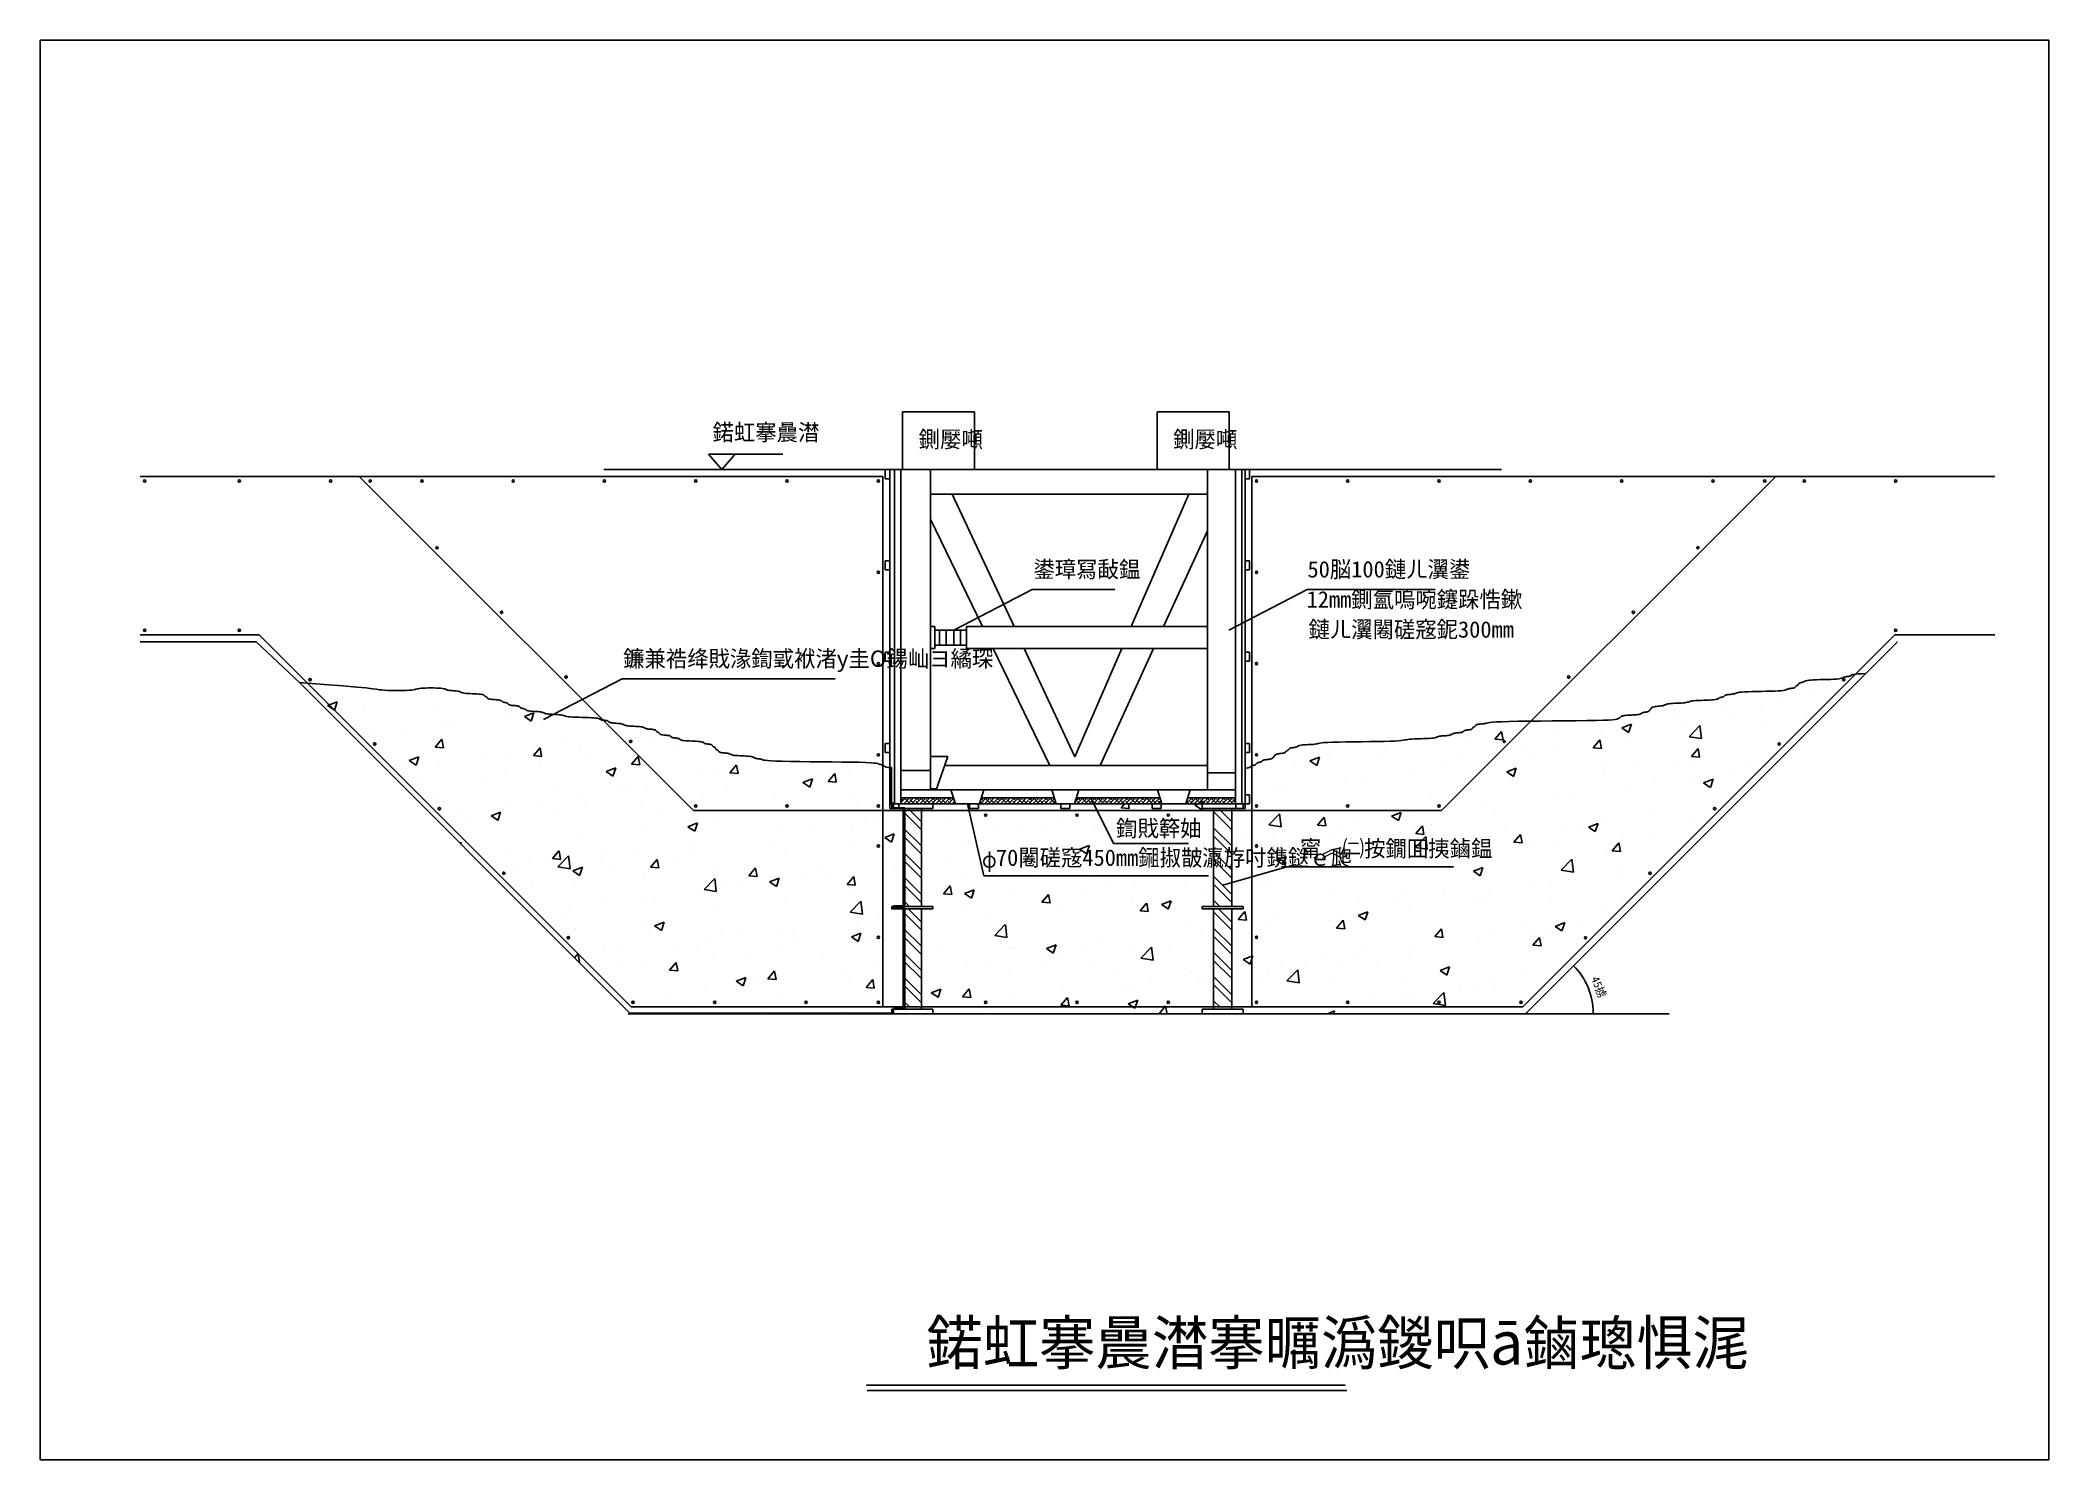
# Model space of a CAD drawing. Header units: metres. Extents: x 0 to 440, y 0 to 311.
import ezdxf

# ---------------------------------------------------------------- set-up
doc = ezdxf.new("R2010")
doc.units = ezdxf.units.M
doc.layers.add(' ', color=7, linetype='Continuous')

msp = doc.modelspace()

# ---------------------------------------------------------------- texts
for s, height, p in [('鍩虹搴曟澘', 3.6, (147.29, 223.29)), ('鍘嬮噸', 3.6, (192.44, 221.75)), ('鍘嬮噸', 3.6, (248.19, 221.75)), ('鍙璋冩敮鎾', 3.6, (217.57, 193.29)), ('50脳100鏈ㄦ瀷鍙', 3.6, (277.61, 193.29)), ('12mm鍘氳嗚啘鑳跺悎鏉', 3.6, (277.41, 186.69)), ('鏈ㄦ瀷闂磋窛鈮300mm', 3.6, (277.82, 180.11)), ('鐮兼祰绛戝湪鍧戜袱渚у圭О鍚屾ヨ繘琛', 3.6, (127.71, 173.71)), ('鍧戝簳妯', 3.6, (235.7, 136.53)), ('70闂磋窛450mm鎺掓皵瀛斿吋鎸鎹ｅ瓟', 3.6, (209.36, 130.12)), ('甯︽㈡按鐗囬挗鏀鎾', 3.6, (275.98, 132.12)), ('鍩虹搴曟澘搴曞潙鍐呮ā鏀璁惧浘', 9.5, (194.12, 20.88))]:
    msp.add_text(s, height=height).set_placement(p)
msp.add_text('45掳', height=1.8, rotation=292.5).set_placement((339.67, 105.45))

# ---------------------------------------------------------------- linework, layer by layer
at = {"layer": ' '}
for p, q in [((188.91, 229.55), (204.69, 229.55)), ((188.91, 216.94), (188.91, 229.55)), ((204.69, 229.55), (204.69, 216.94)), ((244.66, 229.55), (260.43, 229.55)), ((244.66, 216.94), (244.66, 229.55)), ((260.43, 229.55), (260.43, 216.94)), ((146.43, 220.32), (162.69, 220.32)), ((149.33, 216.94), (146.43, 220.32)), ((149.33, 216.94), (152.23, 220.32)), ((185.11, 216.94), (185.11, 214.94)), ((186.11, 216.94), (185.11, 216.94)), ((186.11, 216.94), (186.11, 143.71)), ((186.11, 216.94), (186.11, 214.94)), ((187.16, 216.94), (187.16, 143.71)), ((188.56, 216.94), (188.56, 143.71)), ((195.05, 216.92), (195.05, 146.74)), ((255.67, 216.92), (255.67, 146.74)), ((261.84, 216.94), (261.84, 143.71)), ((263.24, 216.94), (263.24, 143.71)), ((263.94, 143.71), (263.94, 216.94)), ((263.94, 216.94), (264.94, 216.94)), ((263.94, 216.94), (263.94, 214.94)), ((264.94, 216.94), (264.94, 214.94)), ((186.11, 214.94), (185.11, 214.94)), ((195.05, 211.55), (255.67, 211.55)), ((213.32, 182.52), (199.78, 211.55)), ((239.01, 182.52), (251.61, 211.55)), ((263.94, 214.94), (264.94, 214.94)), ((206.44, 182.52), (195.05, 206.04)), ((246.07, 182.52), (255.67, 203.48)), ((186.11, 196.94), (185.11, 196.94)), ((185.11, 196.94), (185.11, 194.94)), ((186.11, 194.94), (185.11, 194.94)), ((186.11, 196.94), (186.11, 194.94)), ((263.94, 196.94), (263.94, 194.94)), ((263.94, 196.94), (264.94, 196.94)), ((263.94, 194.94), (264.94, 194.94)), ((264.94, 196.94), (264.94, 194.94)), ((217.32, 190.64), (200.15, 181.78)), ((217.32, 190.64), (235.44, 190.64)), ((277.57, 190.64), (260.4, 181.78)), ((277.57, 190.64), (305.55, 190.64)), ((195.97, 182.52), (195.05, 182.52)), ((195.97, 182.52), (195.97, 177.7)), ((202.93, 181.78), (195.97, 181.78)), ((196.99, 181.78), (196.99, 178.44)), ((198.48, 181.78), (198.48, 178.44)), ((200.15, 181.78), (200.15, 178.44)), ((201.63, 181.78), (201.63, 178.44)), ((202.93, 182.52), (202.93, 177.7)), ((255.59, 182.52), (202.93, 182.52)), ((21.93, 179.21), (47.32, 179.21)), ((56.79, 170.26), (47.32, 179.21)), ((186.11, 176.94), (185.11, 176.94)), ((185.11, 176.94), (185.11, 174.94)), ((186.11, 176.94), (186.11, 174.94)), ((195.97, 177.7), (195.05, 177.7)), ((195.97, 178.44), (202.93, 178.44)), ((202.93, 177.7), (255.59, 177.7)), ((221.16, 152.13), (208.77, 177.7)), ((226.63, 153.99), (215.57, 177.7)), ((226.63, 153.99), (236.92, 177.7)), ((232.16, 152.13), (243.86, 177.7)), ((263.94, 176.94), (263.94, 174.94)), ((263.94, 176.94), (264.94, 176.94)), ((264.94, 176.94), (264.94, 174.94)), ((399.9, 172.23), (406.88, 179.21)), ((186.11, 174.94), (185.11, 174.94)), ((263.94, 174.94), (264.94, 174.94)), ((399.9, 172.23), (325.4, 97.72)), ((395.88, 171.59), (396.06, 171.62)), ((396.06, 171.62), (396.24, 171.65)), ((396.24, 171.65), (396.4, 171.69)), ((396.4, 171.69), (396.53, 171.75)), ((396.53, 171.75), (396.65, 171.81)), ((396.65, 171.81), (396.77, 171.89)), ((396.77, 171.89), (396.95, 171.97)), ((396.95, 171.97), (397.22, 172.05)), ((397.22, 172.05), (397.63, 172.12)), ((397.63, 172.12), (398.22, 172.18)), ((398.22, 172.18), (399.03, 172.22)), ((399.03, 172.22), (399.9, 172.23)), ((56.79, 170.26), (129.19, 97.87)), ((62.24, 169.88), (56.79, 170.26)), ((60.81, 167.56), (60.81, 167.56)), ((66.35, 169.56), (62.24, 169.88)), ((69.34, 169.3), (66.35, 169.56)), ((71.41, 169.09), (69.34, 169.3)), ((72.78, 168.93), (71.41, 169.09)), ((73.66, 168.81), (72.78, 168.93)), ((74.26, 168.71), (73.66, 168.81)), ((74.8, 168.65), (74.26, 168.71)), ((75.43, 168.59), (74.8, 168.65)), ((76.17, 168.55), (75.43, 168.59)), ((76.98, 168.53), (76.17, 168.55)), ((77.83, 168.52), (76.98, 168.53)), ((78.67, 168.52), (77.83, 168.52)), ((79.48, 168.53), (78.67, 168.52)), ((80.22, 168.56), (79.48, 168.53)), ((80.86, 168.59), (80.22, 168.56)), ((81.36, 168.64), (80.86, 168.59)), ((81.75, 168.69), (81.36, 168.64)), ((82.06, 168.75), (81.75, 168.69)), ((82.32, 168.81), (82.06, 168.75)), ((82.55, 168.87), (82.32, 168.81)), ((82.8, 168.93), (82.55, 168.87)), ((83.09, 168.98), (82.8, 168.93)), ((83.45, 169.02), (83.09, 168.98)), ((83.9, 169.06), (83.45, 169.02)), ((84.43, 169.08), (83.9, 169.06)), ((85.01, 169.1), (84.43, 169.08)), ((85.62, 169.1), (85.01, 169.1)), ((86.22, 169.1), (85.62, 169.1)), ((86.8, 169.08), (86.22, 169.1)), ((87.33, 169.06), (86.8, 169.08)), ((87.78, 169.02), (87.33, 169.06)), ((88.14, 168.98), (87.78, 169.02)), ((88.41, 168.93), (88.14, 168.98)), ((88.63, 168.87), (88.41, 168.93)), ((88.8, 168.81), (88.63, 168.87)), ((88.94, 168.75), (88.8, 168.81)), ((89.07, 168.69), (88.94, 168.75)), ((89.22, 168.64), (89.07, 168.69)), ((89.4, 168.59), (89.22, 168.64)), ((89.63, 168.56), (89.4, 168.59)), ((89.89, 168.53), (89.63, 168.56)), ((90.18, 168.5), (89.89, 168.53)), ((90.49, 168.48), (90.18, 168.5)), ((90.79, 168.46), (90.49, 168.48)), ((91.08, 168.44), (90.79, 168.46)), ((91.34, 168.41), (91.08, 168.44)), ((91.57, 168.37), (91.34, 168.41)), ((91.75, 168.33), (91.57, 168.37)), ((91.89, 168.28), (91.75, 168.33)), ((92.02, 168.22), (91.89, 168.28)), ((92.15, 168.16), (92.02, 168.22)), ((92.29, 168.1), (92.15, 168.16)), ((92.47, 168.04), (92.29, 168.1)), ((92.69, 167.99), (92.47, 168.04)), ((92.97, 167.94), (92.69, 167.99)), ((93.34, 167.91), (92.97, 167.94)), ((93.76, 167.88), (93.34, 167.91)), ((94.22, 167.86), (93.76, 167.88)), ((94.71, 167.83), (94.22, 167.86)), ((95.19, 167.81), (94.71, 167.83)), ((95.65, 167.79), (95.19, 167.81)), ((96.08, 167.76), (95.65, 167.79)), ((96.44, 167.73), (96.08, 167.76)), ((96.72, 167.68), (96.44, 167.73)), ((96.94, 167.63), (96.72, 167.68)), ((97.1, 167.57), (96.94, 167.63)), ((97.21, 167.51), (97.1, 167.57)), ((97.28, 167.45), (97.21, 167.51)), ((97.33, 167.39), (97.28, 167.45)), ((97.37, 167.34), (97.33, 167.39)), ((97.41, 167.29), (97.37, 167.34)), ((97.46, 167.26), (97.41, 167.29)), ((97.51, 167.23), (97.46, 167.26)), ((97.57, 167.21), (97.51, 167.23)), ((97.63, 167.19), (97.57, 167.21)), ((127.47, 171.06), (110.29, 162.2)), ((127.47, 171.06), (174.15, 171.06)), ((368.8, 167.2), (368.86, 167.25)), ((368.86, 167.25), (368.91, 167.31)), ((368.91, 167.31), (368.97, 167.37)), ((368.97, 167.37), (369.03, 167.43)), ((369.03, 167.43), (369.12, 167.49)), ((369.12, 167.49), (369.23, 167.54)), ((369.23, 167.54), (369.37, 167.58)), ((369.37, 167.58), (369.55, 167.62)), ((369.55, 167.62), (369.77, 167.65)), ((369.77, 167.65), (370, 167.67)), ((370, 167.67), (370.24, 167.69)), ((370.24, 167.69), (370.48, 167.71)), ((370.48, 167.71), (370.71, 167.74)), ((370.71, 167.74), (370.92, 167.77)), ((370.92, 167.77), (371.1, 167.8)), ((371.1, 167.8), (371.25, 167.85)), ((371.25, 167.85), (371.38, 167.9)), ((371.38, 167.9), (371.53, 167.96)), ((371.53, 167.96), (371.71, 168.02)), ((371.71, 168.02), (371.96, 168.08)), ((371.96, 168.08), (372.31, 168.14)), ((372.31, 168.14), (372.77, 168.19)), ((372.77, 168.19), (373.38, 168.23)), ((373.38, 168.23), (374.15, 168.27)), ((374.15, 168.27), (375.04, 168.3)), ((375.04, 168.3), (376.03, 168.32)), ((376.03, 168.32), (377.06, 168.34)), ((377.06, 168.34), (378.08, 168.36)), ((378.08, 168.36), (379.07, 168.39)), ((379.07, 168.39), (379.97, 168.41)), ((379.97, 168.41), (380.73, 168.45)), ((380.73, 168.45), (381.34, 168.49)), ((381.34, 168.49), (381.8, 168.55)), ((381.8, 168.55), (382.14, 168.61)), ((382.14, 168.61), (382.38, 168.67)), ((382.38, 168.67), (382.56, 168.73)), ((382.56, 168.73), (382.68, 168.78)), ((382.68, 168.78), (382.79, 168.84)), ((382.79, 168.84), (382.9, 168.88)), ((382.9, 168.88), (383.03, 168.92)), ((383.03, 168.92), (383.19, 168.95)), ((383.19, 168.95), (383.37, 168.97)), ((383.37, 168.97), (383.55, 168.99)), ((383.55, 168.99), (383.73, 169.01)), ((383.73, 169.01), (383.9, 169.03)), ((383.9, 169.03), (384.06, 169.06)), ((384.06, 169.06), (384.2, 169.1)), ((384.2, 169.1), (384.3, 169.14)), ((384.3, 169.14), (384.39, 169.2)), ((384.39, 169.2), (384.45, 169.25)), ((384.45, 169.25), (384.49, 169.31)), ((384.49, 169.31), (384.53, 169.37)), ((384.53, 169.37), (384.56, 169.43)), ((384.56, 169.43), (384.59, 169.49)), ((384.59, 169.49), (384.63, 169.53)), ((384.63, 169.53), (384.67, 169.57)), ((384.67, 169.57), (384.73, 169.59)), ((384.73, 169.59), (384.79, 169.62)), ((384.79, 169.62), (384.85, 169.64)), ((384.85, 169.64), (384.91, 169.66)), ((384.91, 169.66), (384.96, 169.68)), ((384.96, 169.68), (385.02, 169.71)), ((385.02, 169.71), (385.06, 169.75)), ((385.06, 169.75), (385.1, 169.79)), ((385.1, 169.79), (385.13, 169.84)), ((385.13, 169.84), (385.16, 169.9)), ((385.16, 169.9), (385.18, 169.96)), ((385.18, 169.96), (385.22, 170.02)), ((385.22, 170.02), (385.26, 170.08)), ((385.26, 170.08), (385.32, 170.13)), ((385.32, 170.13), (385.39, 170.18)), ((385.39, 170.18), (385.48, 170.21)), ((385.48, 170.21), (385.58, 170.24)), ((385.58, 170.24), (385.7, 170.27)), ((385.7, 170.27), (385.82, 170.29)), ((385.82, 170.29), (385.94, 170.31)), ((385.94, 170.31), (386.06, 170.33)), ((386.06, 170.33), (386.16, 170.36)), ((386.16, 170.36), (386.25, 170.4)), ((386.25, 170.4), (386.33, 170.44)), ((386.33, 170.44), (386.4, 170.49)), ((386.4, 170.49), (386.49, 170.55)), ((386.49, 170.55), (386.62, 170.61)), ((386.62, 170.61), (386.8, 170.67)), ((386.8, 170.67), (387.06, 170.73)), ((387.06, 170.73), (387.41, 170.78)), ((387.41, 170.78), (387.88, 170.83)), ((387.88, 170.83), (388.46, 170.86)), ((388.17, 167.39), (388.17, 167.39)), ((388.46, 170.86), (389.15, 170.89)), ((389.15, 170.89), (389.9, 170.91)), ((389.9, 170.91), (390.69, 170.94)), ((390.69, 170.94), (391.47, 170.96)), ((391.47, 170.96), (392.23, 170.98)), ((392.23, 170.98), (392.91, 171.01)), ((392.91, 171.01), (393.5, 171.04)), ((393.5, 171.04), (393.97, 171.09)), ((393.97, 171.09), (394.32, 171.14)), ((394.32, 171.14), (394.58, 171.2)), ((394.58, 171.2), (394.77, 171.26)), ((394.58, 167.64), (394.58, 167.64)), ((394.77, 171.26), (394.91, 171.32)), ((394.91, 171.32), (395.02, 171.38)), ((395.02, 171.38), (395.12, 171.43)), ((395.12, 171.43), (395.23, 171.48)), ((395.23, 171.48), (395.37, 171.51)), ((395.37, 171.51), (395.53, 171.54)), ((395.53, 171.54), (395.7, 171.57)), ((395.68, 168.38), (395.68, 168.38)), ((395.7, 171.57), (395.88, 171.59)), ((62.95, 165.26), (65.05, 166.07)), ((62.95, 165.26), (64.44, 164.26)), ((64.44, 164.25), (65.05, 166.06)), ((70.8, 164.85), (70.8, 164.85)), ((86.81, 164.17), (86.81, 164.17)), ((97.69, 167.17), (97.63, 167.19)), ((97.75, 167.14), (97.69, 167.17)), ((97.8, 167.11), (97.75, 167.14)), ((97.84, 167.08), (97.8, 167.11)), ((97.88, 167.03), (97.84, 167.08)), ((97.91, 166.98), (97.88, 167.03)), ((97.95, 166.92), (97.91, 166.98)), ((98.01, 166.86), (97.95, 166.92)), ((98.08, 166.8), (98.01, 166.86)), ((98.18, 166.74), (98.08, 166.8)), ((98.31, 166.69), (98.18, 166.74)), ((98.49, 166.65), (98.31, 166.69)), ((98.72, 166.61), (98.49, 166.65)), ((98.98, 166.58), (98.72, 166.61)), ((99.27, 166.56), (98.98, 166.58)), ((99.57, 166.54), (99.27, 166.56)), ((99.88, 166.52), (99.57, 166.54)), ((100.17, 166.49), (99.88, 166.52)), ((100.43, 166.47), (100.17, 166.49)), ((100.66, 166.43), (100.43, 166.47)), ((100.84, 166.38), (100.66, 166.43)), ((100.97, 166.33), (100.84, 166.38)), ((101.08, 166.27), (100.97, 166.33)), ((101.16, 166.21), (101.08, 166.27)), ((101.22, 166.15), (101.16, 166.21)), ((101.28, 166.09), (101.22, 166.15)), ((101.34, 166.04), (101.28, 166.09)), ((101.41, 166), (101.34, 166.04)), ((101.5, 165.96), (101.41, 166)), ((101.61, 165.93), (101.5, 165.96)), ((101.73, 165.91), (101.61, 165.93)), ((101.85, 165.89), (101.73, 165.91)), ((101.97, 165.87), (101.85, 165.89)), ((102.08, 165.85), (101.97, 165.87)), ((102.19, 165.82), (102.08, 165.85)), ((102.28, 165.78), (102.19, 165.82)), ((102.35, 165.74), (102.28, 165.78)), ((102.41, 165.68), (102.35, 165.74)), ((102.47, 165.63), (102.41, 165.68)), ((102.52, 165.56), (102.47, 165.63)), ((102.59, 165.5), (102.52, 165.56)), ((102.68, 165.45), (102.59, 165.5)), ((102.79, 165.39), (102.68, 165.45)), ((102.93, 165.35), (102.79, 165.39)), ((102.83, 163.49), (102.83, 163.49)), ((103.11, 165.31), (102.93, 165.35)), ((103.32, 165.28), (103.11, 165.31)), ((103.23, 163.97), (103.23, 163.97)), ((103.55, 165.26), (103.32, 165.28)), ((103.79, 165.24), (103.55, 165.26)), ((104.04, 165.22), (103.79, 165.24)), ((104.27, 165.2), (104.04, 165.22)), ((104.48, 165.17), (104.27, 165.2)), ((104.66, 165.13), (104.48, 165.17)), ((104.8, 165.09), (104.66, 165.13)), ((104.91, 165.03), (104.8, 165.09)), ((105, 164.98), (104.91, 165.03)), ((105.07, 164.92), (105, 164.98)), ((105.12, 164.86), (105.07, 164.92)), ((105.18, 164.8), (105.12, 164.86)), ((105.24, 164.75), (105.18, 164.8)), ((105.31, 164.7), (105.24, 164.75)), ((105.4, 164.66), (105.31, 164.7)), ((105.51, 164.64), (105.4, 164.66)), ((105.62, 164.61), (105.51, 164.64)), ((105.74, 164.59), (105.62, 164.61)), ((105.86, 164.57), (105.74, 164.59)), ((105.98, 164.55), (105.86, 164.57)), ((106.08, 164.52), (105.98, 164.55)), ((106.06, 162.86), (108.16, 163.67)), ((106.06, 162.86), (107.55, 161.85)), ((106.18, 164.48), (106.08, 164.52)), ((106.25, 164.44), (106.18, 164.48)), ((106.31, 164.39), (106.25, 164.44)), ((106.37, 164.33), (106.31, 164.39)), ((106.45, 164.27), (106.37, 164.33)), ((106.54, 164.21), (106.45, 164.27)), ((106.66, 164.15), (106.54, 164.21)), ((106.83, 164.1), (106.66, 164.15)), ((107.04, 164.05), (106.83, 164.1)), ((107.31, 164.02), (107.04, 164.05)), ((107.63, 163.99), (107.31, 164.02)), ((107.56, 161.85), (108.17, 163.66)), ((107.98, 163.96), (107.63, 163.99)), ((108.34, 163.94), (107.98, 163.96)), ((108.7, 163.92), (108.34, 163.94)), ((109.05, 163.9), (108.7, 163.92)), ((109.37, 163.87), (109.05, 163.9)), ((109.64, 163.84), (109.37, 163.87)), ((109.85, 163.79), (109.64, 163.84)), ((109.68, 163.2), (109.68, 163.2)), ((110.02, 163.74), (109.85, 163.79)), ((110.17, 163.68), (110.02, 163.74)), ((110.3, 163.62), (110.17, 163.68)), ((110.44, 163.56), (110.3, 163.62)), ((110.6, 163.5), (110.44, 163.56)), ((110.79, 163.45), (110.6, 163.5)), ((111.04, 163.4), (110.79, 163.45)), ((111.36, 163.37), (111.04, 163.4)), ((111.73, 163.34), (111.36, 163.37)), ((112.14, 163.32), (111.73, 163.34)), ((112.56, 163.29), (112.14, 163.32)), ((112.98, 163.27), (112.56, 163.29)), ((113.39, 163.25), (112.98, 163.27)), ((113.76, 163.22), (113.39, 163.25)), ((114.07, 163.19), (113.76, 163.22)), ((114.33, 163.14), (114.07, 163.19)), ((114.53, 163.09), (114.33, 163.14)), ((114.71, 163.03), (114.53, 163.09)), ((114.9, 162.97), (114.71, 163.03)), ((115.11, 162.91), (114.9, 162.97)), ((115.37, 162.85), (115.11, 162.91)), ((115.7, 162.8), (115.37, 162.85)), ((116.13, 162.75), (115.7, 162.8)), ((346.23, 162.77), (346.3, 162.83)), ((346.3, 162.83), (346.4, 162.89)), ((346.4, 162.89), (346.54, 162.95)), ((346.54, 162.95), (346.73, 163)), ((346.73, 163), (346.98, 163.05)), ((346.98, 163.05), (347.29, 163.08)), ((347.29, 163.08), (347.66, 163.11)), ((347.66, 163.11), (348.07, 163.13)), ((348.07, 163.13), (348.49, 163.15)), ((348.49, 163.15), (348.91, 163.17)), ((348.91, 163.17), (349.32, 163.2)), ((349.32, 163.2), (349.69, 163.23)), ((349.69, 163.23), (350, 163.26)), ((350, 163.26), (350.26, 163.31)), ((350.26, 163.31), (350.45, 163.36)), ((350.45, 163.36), (350.59, 163.42)), ((350.59, 163.42), (350.71, 163.48)), ((350.71, 163.48), (350.8, 163.54)), ((350.8, 163.54), (350.89, 163.6)), ((350.89, 163.6), (350.98, 163.65)), ((350.98, 163.65), (351.09, 163.69)), ((351.09, 163.69), (351.22, 163.73)), ((351.22, 163.73), (351.38, 163.76)), ((351.38, 163.76), (351.55, 163.79)), ((351.55, 163.79), (351.74, 163.82)), ((351.74, 163.82), (351.92, 163.85)), ((351.92, 163.85), (352.09, 163.89)), ((352.09, 163.89), (352.25, 163.95)), ((352.25, 163.95), (352.39, 164.02)), ((352.39, 164.02), (352.49, 164.11)), ((352.49, 164.11), (352.58, 164.21)), ((352.58, 164.21), (352.66, 164.33)), ((352.66, 164.33), (352.74, 164.45)), ((352.74, 164.45), (352.82, 164.57)), ((352.82, 164.57), (352.93, 164.69)), ((352.93, 164.69), (353.07, 164.79)), ((353.07, 164.79), (353.25, 164.88)), ((353.25, 164.88), (353.48, 164.95)), ((353.48, 164.95), (353.74, 165.01)), ((353.74, 165.01), (354.03, 165.05)), ((354.03, 165.05), (354.33, 165.09)), ((354.33, 165.09), (354.64, 165.11)), ((354.64, 165.11), (354.92, 165.14)), ((354.92, 165.14), (355.19, 165.17)), ((354.96, 164.42), (354.96, 164.42)), ((355.19, 165.17), (355.42, 165.21)), ((355.42, 165.21), (355.6, 165.25)), ((355.6, 165.25), (355.74, 165.31)), ((355.74, 165.31), (355.87, 165.36)), ((355.87, 165.36), (356, 165.42)), ((356, 165.42), (356.14, 165.48)), ((356.14, 165.48), (356.31, 165.54)), ((356.31, 165.54), (356.53, 165.59)), ((356.53, 165.59), (356.82, 165.64)), ((356.82, 165.64), (357.18, 165.68)), ((357.18, 165.68), (357.61, 165.7)), ((357.61, 165.7), (358.07, 165.73)), ((357.87, 163.4), (357.87, 163.4)), ((358.07, 165.73), (358.55, 165.75)), ((358.55, 165.75), (359.04, 165.77)), ((359.04, 165.77), (359.5, 165.79)), ((359.5, 165.79), (359.92, 165.82)), ((359.92, 165.82), (360.28, 165.86)), ((360.28, 165.86), (360.57, 165.9)), ((360.57, 165.9), (360.8, 165.95)), ((360.8, 165.95), (361, 166.01)), ((361, 166.01), (361.18, 166.07)), ((361.18, 166.07), (361.37, 166.13)), ((361.37, 166.13), (361.59, 166.19)), ((361.59, 166.19), (361.87, 166.24)), ((361.87, 166.24), (362.23, 166.29)), ((362.23, 166.29), (362.68, 166.32)), ((362.68, 166.32), (363.21, 166.35)), ((363.21, 166.35), (363.79, 166.38)), ((363.79, 166.38), (364.4, 166.4)), ((364.4, 166.4), (365, 166.42)), ((365, 166.42), (365.58, 166.44)), ((365.58, 166.44), (366.11, 166.47)), ((366.11, 166.47), (366.56, 166.5)), ((366.56, 166.5), (366.92, 166.55)), ((366.92, 166.55), (367.19, 166.6)), ((367.19, 166.6), (367.39, 166.66)), ((367.39, 166.66), (367.53, 166.72)), ((367.53, 166.72), (367.64, 166.78)), ((367.64, 166.78), (367.72, 166.84)), ((367.72, 166.84), (367.78, 166.89)), ((367.78, 166.89), (367.86, 166.94)), ((367.86, 166.94), (367.95, 166.97)), ((367.95, 166.97), (368.05, 167)), ((368.05, 167), (368.17, 167.02)), ((368.17, 167.02), (368.29, 167.04)), ((368.29, 167.04), (368.41, 167.07)), ((368.41, 167.07), (368.53, 167.09)), ((368.53, 167.09), (368.63, 167.12)), ((368.63, 167.12), (368.72, 167.15)), ((368.72, 167.15), (368.8, 167.2)), ((369.23, 164.9), (369.23, 164.9)), ((370.97, 163.75), (370.97, 163.75)), ((377.08, 164.63), (377.08, 164.63)), ((380.66, 167.1), (380.66, 167.1)), ((386.99, 163.07), (386.99, 163.07)), ((72.49, 159.8), (72.49, 159.8)), ((79.38, 159.21), (79.38, 159.21)), ((87.65, 161.72), (87.65, 161.72)), ((90.44, 161.3), (90.44, 161.3)), ((90.74, 160.7), (90.74, 160.7)), ((116.67, 162.72), (116.13, 162.75)), ((117.31, 162.69), (116.67, 162.72)), ((118, 162.67), (117.31, 162.69)), ((118.73, 162.65), (118, 162.67)), ((119.45, 162.63), (118.73, 162.65)), ((120.15, 162.6), (119.45, 162.63)), ((120.78, 162.57), (120.15, 162.6)), ((121.32, 162.54), (120.78, 162.57)), ((121.75, 162.49), (121.32, 162.54)), ((122.08, 162.44), (121.75, 162.49)), ((122.32, 162.38), (122.08, 162.44)), ((122.5, 162.32), (122.32, 162.38)), ((122.63, 162.26), (122.5, 162.32)), ((122.74, 162.2), (122.63, 162.26)), ((122.84, 162.15), (122.74, 162.2)), ((122.95, 162.11), (122.84, 162.15)), ((123.08, 162.07), (122.95, 162.11)), ((123.24, 162.04), (123.08, 162.07)), ((123.41, 162.02), (123.24, 162.04)), ((123.6, 162), (123.41, 162.02)), ((123.78, 161.98), (123.6, 162)), ((123.95, 161.95), (123.78, 161.98)), ((124.11, 161.93), (123.95, 161.95)), ((124.24, 161.89), (124.11, 161.93)), ((124.35, 161.84), (124.24, 161.89)), ((124.44, 161.79), (124.35, 161.84)), ((124.52, 161.73), (124.44, 161.79)), ((124.6, 161.67), (124.52, 161.73)), ((124.68, 161.61), (124.6, 161.67)), ((124.79, 161.56), (124.68, 161.61)), ((124.93, 161.5), (124.79, 161.56)), ((125.11, 161.46), (124.93, 161.5)), ((125.34, 161.42), (125.11, 161.46)), ((125.6, 161.39), (125.34, 161.42)), ((125.89, 161.37), (125.6, 161.39)), ((126.19, 161.35), (125.89, 161.37)), ((126.49, 161.33), (126.19, 161.35)), ((126.78, 161.31), (126.49, 161.33)), ((127.05, 161.28), (126.78, 161.31)), ((127.27, 161.24), (127.05, 161.28)), ((127.45, 161.2), (127.27, 161.24)), ((127.6, 161.14), (127.45, 161.2)), ((127.72, 161.09), (127.6, 161.14)), ((127.84, 161.03), (127.72, 161.09)), ((127.97, 160.96), (127.84, 161.03)), ((128.13, 160.91), (127.97, 160.96)), ((128.32, 160.85), (128.13, 160.91)), ((128.57, 160.81), (128.32, 160.85)), ((128.89, 160.77), (128.57, 160.81)), ((129.26, 160.74), (128.89, 160.77)), ((129.66, 160.72), (129.26, 160.74)), ((130.09, 160.7), (129.66, 160.72)), ((130.51, 160.68), (130.09, 160.7)), ((130.92, 160.66), (130.51, 160.68)), ((131.29, 160.63), (130.92, 160.66)), ((131.6, 160.59), (131.29, 160.63)), ((131.85, 160.55), (131.6, 160.59)), ((132.05, 160.49), (131.85, 160.55)), ((132.2, 160.44), (132.05, 160.49)), ((132.32, 160.38), (132.2, 160.44)), ((132.43, 160.32), (132.32, 160.38)), ((132.53, 160.26), (132.43, 160.32)), ((132.65, 160.21), (132.53, 160.26)), ((132.79, 160.16), (132.65, 160.21)), ((132.97, 160.12), (132.79, 160.16)), ((133.19, 160.1), (132.97, 160.12)), ((133.42, 160.07), (133.19, 160.1)), ((133.66, 160.05), (133.42, 160.07)), ((133.9, 160.03), (133.66, 160.05)), ((134.13, 160.01), (133.9, 160.03)), ((134.34, 159.98), (134.13, 160.01)), ((134.52, 159.94), (134.34, 159.98)), ((134.67, 159.9), (134.52, 159.94)), ((134.78, 159.85), (134.67, 159.9)), ((134.86, 159.79), (134.78, 159.85)), ((134.92, 159.73), (134.86, 159.79)), ((134.96, 159.67), (134.92, 159.73)), ((135, 159.61), (134.96, 159.67)), ((135.03, 159.56), (135, 159.61)), ((135.07, 159.51), (135.03, 159.56)), ((135.11, 159.48), (135.07, 159.51)), ((135.16, 159.45), (135.11, 159.48)), ((135.22, 159.42), (135.16, 159.45)), ((135.28, 159.4), (135.22, 159.42)), ((135.34, 159.38), (135.28, 159.4)), ((135.4, 159.36), (135.34, 159.38)), ((135.45, 159.33), (135.4, 159.36)), ((135.5, 159.3), (135.45, 159.33)), ((135.53, 159.25), (135.5, 159.3)), ((135.57, 159.2), (135.53, 159.25)), ((135.6, 159.14), (135.57, 159.2)), ((135.65, 159.08), (135.6, 159.14)), ((135.71, 159.02), (135.65, 159.08)), ((135.79, 158.96), (135.71, 159.02)), ((135.9, 158.91), (135.79, 158.96)), ((136.04, 158.86), (135.9, 158.91)), ((136.22, 158.83), (136.04, 158.86)), ((136.43, 158.8), (136.22, 158.83)), ((136.66, 158.78), (136.43, 158.8)), ((136.9, 158.76), (136.66, 158.78)), ((137.15, 158.73), (136.9, 158.76)), ((137.38, 158.71), (137.15, 158.73)), ((137.59, 158.68), (137.38, 158.71)), ((137.77, 158.65), (137.59, 158.68)), ((137.91, 158.6), (137.77, 158.65)), ((138.03, 158.55), (137.91, 158.6)), ((138.11, 158.49), (138.03, 158.55)), ((138.19, 158.43), (138.11, 158.49)), ((138.26, 158.37), (138.19, 158.43)), ((306.04, 158.35), (306.18, 158.41)), ((306.18, 158.41), (306.33, 158.46)), ((306.33, 158.46), (306.51, 158.51)), ((306.51, 158.51), (306.73, 158.54)), ((306.73, 158.54), (307, 158.57)), ((307, 158.57), (307.29, 158.59)), ((307.29, 158.59), (307.59, 158.61)), ((307.59, 158.61), (307.89, 158.63)), ((307.89, 158.63), (308.18, 158.66)), ((308.18, 158.66), (308.45, 158.69)), ((308.45, 158.69), (308.67, 158.72)), ((308.67, 158.72), (308.85, 158.77)), ((308.85, 158.77), (308.99, 158.82)), ((308.99, 158.82), (309.1, 158.88)), ((309.1, 158.88), (309.2, 158.94)), ((309.2, 158.94), (309.29, 159)), ((309.29, 159), (309.39, 159.06)), ((309.39, 159.06), (309.5, 159.11)), ((309.5, 159.11), (309.65, 159.15)), ((309.65, 159.15), (309.83, 159.19)), ((309.83, 159.19), (310.04, 159.22)), ((310.04, 159.22), (310.27, 159.24)), ((310.27, 159.24), (310.51, 159.26)), ((310.51, 159.26), (310.75, 159.28)), ((310.75, 159.28), (310.98, 159.31)), ((310.98, 159.31), (311.2, 159.33)), ((311.2, 159.33), (311.38, 159.37)), ((311.38, 159.37), (311.52, 159.42)), ((311.52, 159.42), (311.63, 159.47)), ((311.63, 159.47), (311.72, 159.53)), ((311.72, 159.53), (311.8, 159.59)), ((311.8, 159.59), (311.87, 159.65)), ((311.87, 159.65), (311.94, 159.7)), ((311.94, 159.7), (312.03, 159.76)), ((312.03, 159.76), (312.13, 159.8)), ((312.13, 159.8), (312.27, 159.84)), ((312.27, 159.84), (312.43, 159.87)), ((312.43, 159.87), (312.6, 159.89)), ((312.6, 159.89), (312.78, 159.91)), ((312.78, 159.91), (312.96, 159.93)), ((312.96, 159.93), (313.14, 159.95)), ((313.14, 159.95), (313.3, 159.98)), ((313.3, 159.98), (313.43, 160.02)), ((313.43, 160.02), (313.54, 160.06)), ((313.54, 160.06), (313.62, 160.12)), ((313.62, 160.12), (313.68, 160.17)), ((313.68, 160.17), (313.73, 160.24)), ((313.73, 160.24), (313.77, 160.3)), ((313.77, 160.3), (313.8, 160.35)), ((313.8, 160.35), (313.83, 160.41)), ((313.83, 160.41), (313.87, 160.45)), ((313.87, 160.45), (313.91, 160.49)), ((313.91, 160.49), (313.96, 160.52)), ((313.96, 160.52), (314.02, 160.54)), ((314.02, 160.54), (314.08, 160.56)), ((314.08, 160.56), (314.14, 160.58)), ((314.14, 160.58), (314.2, 160.6)), ((314.2, 160.6), (314.25, 160.63)), ((314.25, 160.63), (314.3, 160.67)), ((314.3, 160.67), (314.33, 160.71)), ((314.33, 160.71), (314.37, 160.77)), ((314.37, 160.77), (314.4, 160.82)), ((314.4, 160.82), (314.45, 160.88)), ((314.45, 160.88), (314.51, 160.94)), ((314.51, 160.94), (314.59, 161)), ((314.59, 161), (314.7, 161.05)), ((314.7, 161.05), (314.84, 161.1)), ((314.84, 161.1), (315.02, 161.14)), ((315.02, 161.14), (315.23, 161.16)), ((315.23, 161.16), (315.46, 161.19)), ((315.46, 161.19), (315.7, 161.21)), ((315.7, 161.21), (315.95, 161.23)), ((315.95, 161.23), (316.18, 161.25)), ((316.18, 161.25), (316.39, 161.28)), ((316.39, 161.28), (316.57, 161.32)), ((316.57, 161.32), (316.72, 161.36)), ((316.72, 161.36), (316.89, 161.41)), ((316.89, 161.41), (317.15, 161.47)), ((317.15, 161.47), (317.54, 161.53)), ((317.54, 161.53), (318.14, 161.59)), ((318.14, 161.59), (319, 161.65)), ((318.67, 157.86), (320.12, 159.58)), ((319, 161.65), (320.19, 161.7)), ((320.05, 158.42), (320.05, 158.42)), ((320.47, 157.7), (320.12, 159.58)), ((320.19, 161.7), (321.76, 161.75)), ((321.76, 161.75), (323.75, 161.78)), ((323.75, 161.78), (326.08, 161.81)), ((326.08, 161.81), (328.63, 161.84)), ((328.63, 161.84), (331.29, 161.86)), ((331.29, 161.86), (333.95, 161.88)), ((331.41, 159.92), (331.41, 159.92)), ((333.95, 161.88), (336.49, 161.9)), ((336.49, 161.9), (338.82, 161.93)), ((338.82, 161.93), (340.81, 161.96)), ((340.81, 161.96), (342.38, 162.01)), ((342.09, 158.63), (342.09, 158.63)), ((342.38, 162.01), (343.56, 162.06)), ((343.56, 162.06), (344.41, 162.12)), ((344.41, 162.12), (344.99, 162.18)), ((344.99, 162.18), (345.34, 162.24)), ((345.34, 162.24), (345.54, 162.3)), ((345.54, 162.3), (345.63, 162.35)), ((345.63, 162.35), (345.68, 162.4)), ((345.68, 162.4), (345.72, 162.43)), ((345.72, 162.43), (345.77, 162.46)), ((345.77, 162.46), (345.83, 162.48)), ((345.83, 162.48), (345.89, 162.51)), ((345.89, 162.51), (345.95, 162.53)), ((345.95, 162.53), (346.01, 162.55)), ((346.01, 162.55), (346.06, 162.58)), ((346.06, 162.58), (346.11, 162.61)), ((346.11, 162.61), (346.15, 162.66)), ((346.15, 162.66), (346.18, 162.71)), ((346.18, 162.71), (346.23, 162.77)), ((346.45, 160.38), (348.56, 161.19)), ((346.45, 160.38), (347.95, 159.37)), ((347.95, 159.37), (348.56, 161.18)), ((350.36, 162.41), (350.36, 162.41)), ((359.59, 161.63), (359.59, 161.63)), ((361.22, 158.41), (363.56, 160.84)), ((361.22, 158.41), (363.89, 157.99)), ((362.63, 159.33), (362.63, 159.33)), ((363.89, 157.99), (363.56, 160.84)), ((378.21, 161.58), (378.21, 161.58)), ((71.87, 158.22), (71.87, 158.22)), ((72.94, 158.3), (72.94, 158.3)), ((86.52, 156.14), (87.97, 157.87)), ((86.52, 156.14), (88.32, 155.99)), ((88.32, 155.98), (87.97, 157.86)), ((97.62, 154.71), (97.62, 154.71)), ((108.04, 154.26), (109.49, 155.99)), ((108.04, 154.26), (109.84, 154.11)), ((109.84, 154.1), (109.49, 155.98)), ((115.12, 157.72), (115.12, 157.72)), ((118.27, 156.1), (118.27, 156.1)), ((129.56, 152.38), (131.01, 154.1)), ((131.36, 152.22), (131.01, 154.1)), ((133.42, 158.02), (133.42, 158.02)), ((138.33, 158.31), (138.26, 158.37)), ((138.42, 158.26), (138.33, 158.31)), ((138.53, 158.21), (138.42, 158.26)), ((138.66, 158.18), (138.53, 158.21)), ((138.82, 158.15), (138.66, 158.18)), ((139, 158.13), (138.82, 158.15)), ((139.18, 158.11), (139, 158.13)), ((139.36, 158.09), (139.18, 158.11)), ((139.53, 158.06), (139.36, 158.09)), ((139.69, 158.03), (139.53, 158.06)), ((139.61, 156.35), (139.61, 156.35)), ((139.83, 158), (139.69, 158.03)), ((139.94, 157.95), (139.83, 158)), ((140.03, 157.9), (139.94, 157.95)), ((140.12, 157.84), (140.03, 157.9)), ((140.22, 157.78), (140.12, 157.84)), ((140.35, 157.72), (140.22, 157.78)), ((140.51, 157.66), (140.35, 157.72)), ((140.73, 157.61), (140.51, 157.66)), ((141.02, 157.57), (140.73, 157.61)), ((141.38, 157.53), (141.02, 157.57)), ((141.8, 157.5), (141.38, 157.53)), ((142.26, 157.48), (141.8, 157.5)), ((142.75, 157.46), (142.26, 157.48)), ((143.23, 157.44), (142.75, 157.46)), ((143.69, 157.41), (143.23, 157.44)), ((144.12, 157.39), (143.69, 157.41)), ((144.48, 157.35), (144.12, 157.39)), ((144.77, 157.31), (144.48, 157.35)), ((144.98, 157.25), (144.77, 157.31)), ((145.15, 157.19), (144.98, 157.25)), ((145.28, 157.13), (145.15, 157.19)), ((145.38, 157.07), (145.28, 157.13)), ((145.47, 157.02), (145.38, 157.07)), ((145.56, 156.96), (145.47, 157.02)), ((145.67, 156.92), (145.56, 156.96)), ((145.8, 156.88), (145.67, 156.92)), ((145.96, 156.85), (145.8, 156.88)), ((146.14, 156.83), (145.96, 156.85)), ((146.32, 156.81), (146.14, 156.83)), ((146.5, 156.79), (146.32, 156.81)), ((146.67, 156.77), (146.5, 156.79)), ((146.83, 156.74), (146.67, 156.77)), ((146.97, 156.7), (146.83, 156.74)), ((147.07, 156.66), (146.97, 156.7)), ((147.16, 156.6), (147.07, 156.66)), ((147.22, 156.55), (147.16, 156.6)), ((147.27, 156.49), (147.22, 156.55)), ((147.3, 156.43), (147.27, 156.49)), ((147.33, 156.37), (147.3, 156.43)), ((147.36, 156.31), (147.33, 156.37)), ((147.4, 156.27), (147.36, 156.31)), ((147.45, 156.23), (147.4, 156.27)), ((147.5, 156.21), (147.45, 156.23)), ((147.56, 156.18), (147.5, 156.21)), ((147.62, 156.16), (147.56, 156.18)), ((147.68, 156.14), (147.62, 156.16)), ((147.74, 156.12), (147.68, 156.14)), ((147.79, 156.09), (147.74, 156.12)), ((147.83, 156.05), (147.79, 156.09)), ((147.87, 156.01), (147.83, 156.05)), ((147.9, 155.96), (147.87, 156.01)), ((147.92, 155.9), (147.9, 155.96)), ((147.94, 155.84), (147.92, 155.9)), ((147.96, 155.78), (147.94, 155.84)), ((147.99, 155.72), (147.96, 155.78)), ((148.01, 155.67), (147.99, 155.72)), ((148.05, 155.62), (148.01, 155.67)), ((148.09, 155.59), (148.05, 155.62)), ((148.15, 155.56), (148.09, 155.59)), ((148.21, 155.53), (148.15, 155.56)), ((148.27, 155.51), (148.21, 155.53)), ((148.33, 155.49), (148.27, 155.51)), ((148.38, 155.47), (148.33, 155.49)), ((148.44, 155.44), (148.38, 155.47)), ((148.48, 155.4), (148.44, 155.44)), ((148.52, 155.36), (148.48, 155.4)), ((148.55, 155.31), (148.52, 155.36)), ((148.59, 155.25), (148.55, 155.31)), ((148.63, 155.19), (148.59, 155.25)), ((148.69, 155.13), (148.63, 155.19)), ((148.77, 155.07), (148.69, 155.13)), ((148.88, 155.02), (148.77, 155.07)), ((149.02, 154.97), (148.88, 155.02)), ((149.2, 154.94), (149.02, 154.97)), ((149.42, 154.91), (149.2, 154.94)), ((149.65, 154.89), (149.42, 154.91)), ((149.89, 154.86), (149.65, 154.89)), ((150.13, 154.84), (149.89, 154.86)), ((150.36, 154.82), (150.13, 154.84)), ((150.57, 154.79), (150.36, 154.82)), ((150.75, 154.76), (150.57, 154.79)), ((150.9, 154.71), (150.75, 154.76)), ((151.02, 154.66), (150.9, 154.71)), ((151.13, 154.6), (151.02, 154.66)), ((151.24, 154.54), (151.13, 154.6)), ((151.38, 154.48), (151.24, 154.54)), ((151.55, 154.42), (151.38, 154.48)), ((151.77, 154.37), (151.55, 154.42)), ((152.05, 154.32), (151.77, 154.37)), ((152.41, 154.29), (152.05, 154.32)), ((152.84, 154.26), (152.41, 154.29)), ((153.3, 154.24), (152.84, 154.26)), ((153.78, 154.22), (153.3, 154.24)), ((154.27, 154.2), (153.78, 154.22)), ((154.73, 154.17), (154.27, 154.2)), ((155.15, 154.14), (154.73, 154.17)), ((155.52, 154.11), (155.15, 154.14)), ((155.8, 154.06), (155.52, 154.11)), ((156.02, 154.01), (155.8, 154.06)), ((156.19, 153.95), (156.02, 154.01)), ((186.11, 156.94), (185.11, 156.94)), ((185.11, 156.94), (185.11, 154.94)), ((186.11, 154.94), (185.11, 154.94)), ((186.11, 156.94), (186.11, 154.94)), ((195.05, 154.04), (198.8, 154.04)), ((198.8, 154.04), (196.26, 146.74)), ((263.94, 156.94), (263.94, 154.94)), ((263.94, 156.94), (264.94, 156.94)), ((263.94, 154.94), (264.94, 154.94)), ((264.94, 156.94), (264.94, 154.94)), ((270.18, 153.95), (270.26, 154.07)), ((270.26, 154.07), (270.34, 154.2)), ((270.34, 154.2), (270.44, 154.31)), ((270.44, 154.31), (270.55, 154.42)), ((270.55, 154.42), (270.69, 154.51)), ((270.69, 154.51), (270.87, 154.58)), ((270.87, 154.58), (271.08, 154.63)), ((271.08, 154.63), (271.32, 154.68)), ((271.32, 154.68), (271.56, 154.71)), ((271.56, 154.71), (271.8, 154.74)), ((271.8, 154.74), (272.03, 154.77)), ((272.03, 154.77), (272.24, 154.79)), ((272.24, 154.79), (272.42, 154.83)), ((272.42, 154.83), (272.57, 154.88)), ((272.57, 154.88), (272.68, 154.93)), ((272.68, 154.93), (272.76, 154.99)), ((272.76, 154.99), (272.82, 155.05)), ((272.82, 155.05), (272.86, 155.11)), ((272.86, 155.11), (272.9, 155.17)), ((272.9, 155.17), (272.93, 155.22)), ((272.93, 155.22), (272.96, 155.26)), ((272.96, 155.26), (273.01, 155.3)), ((273.01, 155.3), (273.06, 155.33)), ((273.06, 155.33), (273.12, 155.35)), ((273.12, 155.35), (273.18, 155.37)), ((273.18, 155.37), (273.24, 155.39)), ((273.24, 155.39), (273.3, 155.42)), ((273.3, 155.42), (273.35, 155.44)), ((273.35, 155.44), (273.4, 155.48)), ((273.4, 155.48), (273.43, 155.52)), ((273.43, 155.52), (273.47, 155.58)), ((273.47, 155.58), (273.5, 155.64)), ((273.5, 155.64), (273.53, 155.7)), ((273.53, 155.7), (273.58, 155.76)), ((273.58, 155.76), (273.64, 155.81)), ((273.64, 155.81), (273.72, 155.87)), ((273.72, 155.87), (273.83, 155.91)), ((273.83, 155.91), (273.97, 155.95)), ((273.97, 155.95), (274.12, 155.98)), ((274.12, 155.98), (274.3, 156)), ((274.3, 156), (274.48, 156.02)), ((274.48, 156.02), (274.66, 156.04)), ((274.66, 156.04), (274.83, 156.06)), ((274.83, 156.06), (274.99, 156.09)), ((274.99, 156.09), (275.13, 156.13)), ((275.13, 156.13), (275.24, 156.17)), ((275.24, 156.17), (275.33, 156.23)), ((275.33, 156.23), (275.41, 156.28)), ((275.41, 156.28), (275.51, 156.34)), ((275.51, 156.34), (275.62, 156.4)), ((275.62, 156.4), (275.77, 156.46)), ((275.77, 156.46), (275.96, 156.52)), ((275.96, 156.52), (276.21, 156.56)), ((276.21, 156.56), (276.53, 156.6)), ((276.53, 156.6), (276.9, 156.62)), ((276.9, 156.62), (277.3, 156.65)), ((277.3, 156.65), (277.73, 156.67)), ((277.73, 156.67), (278.15, 156.69)), ((278.15, 156.69), (278.55, 156.71)), ((278.55, 156.71), (278.92, 156.74)), ((278.61, 155.91), (278.61, 155.91)), ((278.92, 156.74), (279.24, 156.78)), ((279.24, 156.78), (279.5, 156.82)), ((279.5, 156.82), (279.73, 156.87)), ((279.73, 156.87), (279.98, 156.93)), ((279.98, 156.93), (280.3, 156.99)), ((280.3, 156.99), (280.72, 157.05)), ((280.72, 157.05), (281.31, 157.11)), ((281.31, 157.11), (282.1, 157.16)), ((282.1, 157.16), (283.14, 157.21)), ((282.42, 156.2), (282.42, 156.2)), ((283.14, 157.21), (284.45, 157.24)), ((284.45, 157.24), (285.98, 157.27)), ((285.98, 157.27), (287.66, 157.3)), ((287.66, 157.3), (289.41, 157.32)), ((289.41, 157.32), (291.16, 157.34)), ((291.16, 157.34), (292.84, 157.36)), ((292.84, 157.36), (294.38, 157.39)), ((293.59, 154.94), (293.59, 154.94)), ((294.38, 157.39), (295.69, 157.43)), ((294.62, 155.23), (294.62, 155.23)), ((295.69, 157.43), (296.73, 157.47)), ((296.73, 157.47), (297.52, 157.52)), ((297.52, 157.52), (298.12, 157.58)), ((298.12, 157.58), (298.58, 157.64)), ((298.58, 157.64), (298.95, 157.7)), ((298.95, 157.7), (299.28, 157.76)), ((299.28, 157.76), (299.62, 157.81)), ((299.62, 157.81), (300.02, 157.86)), ((300.02, 157.86), (300.51, 157.89)), ((300.51, 157.89), (301.09, 157.92)), ((301.09, 157.92), (301.73, 157.94)), ((301.73, 157.94), (302.4, 157.97)), ((302.4, 157.97), (303.06, 157.99)), ((303.06, 157.99), (303.7, 158.01)), ((303.7, 158.01), (304.28, 158.04)), ((304.28, 158.04), (304.78, 158.07)), ((304.78, 158.07), (305.17, 158.12)), ((305.17, 158.12), (305.47, 158.17)), ((305.47, 158.17), (305.7, 158.23)), ((305.7, 158.23), (305.89, 158.29)), ((305.89, 158.29), (306.04, 158.35)), ((310.64, 154.56), (310.64, 154.56)), ((312.54, 157.43), (312.54, 157.43)), ((318.67, 157.86), (320.47, 157.7)), ((324.59, 155.62), (324.59, 155.62)), ((332.07, 155.3), (332.07, 155.3)), ((340.19, 155.98), (341.64, 157.7)), ((340.19, 155.98), (341.99, 155.82)), ((341.99, 155.82), (341.64, 157.7)), ((347.48, 157.41), (347.48, 157.41)), ((361.71, 154.1), (363.16, 155.82)), ((361.71, 154.1), (363.5, 153.94)), ((363.51, 153.93), (363.16, 155.81)), ((380.28, 155.56), (380.28, 155.56)), ((80.13, 151.71), (80.13, 151.71)), ((80.86, 153.18), (82.96, 153.99)), ((80.86, 153.18), (82.35, 152.18)), ((82.35, 152.17), (82.96, 153.98)), ((87.28, 151.74), (87.28, 151.74)), ((101.79, 151.37), (101.79, 151.37)), ((102.86, 153.99), (102.86, 153.99)), ((109.3, 152.36), (109.3, 152.36)), ((120.67, 153.85), (120.67, 153.85)), ((123.97, 150.78), (126.07, 151.59)), ((123.97, 150.78), (125.46, 149.77)), ((125.47, 149.77), (126.07, 151.58)), ((129.56, 152.38), (131.35, 152.22)), ((144.07, 150.22), (144.07, 150.22)), ((148.64, 150.28), (148.64, 150.28)), ((151.08, 150.5), (152.52, 152.22)), ((151.08, 150.5), (152.87, 150.34)), ((152.88, 150.33), (152.53, 152.21)), ((156.31, 153.89), (156.19, 153.95)), ((156.41, 153.83), (156.31, 153.89)), ((156.5, 153.77), (156.41, 153.83)), ((156.6, 153.72), (156.5, 153.77)), ((156.71, 153.68), (156.6, 153.72)), ((156.84, 153.64), (156.71, 153.68)), ((157, 153.61), (156.84, 153.64)), ((157.17, 153.59), (157, 153.61)), ((157.35, 153.57), (157.17, 153.59)), ((157.54, 153.55), (157.35, 153.57)), ((157.71, 153.52), (157.54, 153.55)), ((157.87, 153.5), (157.71, 153.52)), ((158, 153.46), (157.87, 153.5)), ((158.12, 153.41), (158, 153.46)), ((158.26, 153.36), (158.12, 153.41)), ((158.47, 153.3), (158.26, 153.36)), ((158.82, 153.24), (158.47, 153.3)), ((159.34, 153.18), (158.82, 153.24)), ((160.1, 153.12), (159.34, 153.18)), ((161.16, 153.07), (160.1, 153.12)), ((162.55, 153.03), (161.16, 153.07)), ((164.31, 152.99), (162.55, 153.03)), ((164.04, 152.39), (164.04, 152.39)), ((166.37, 152.96), (164.31, 152.99)), ((168.63, 152.94), (166.37, 152.96)), ((170.99, 152.92), (168.63, 152.94)), ((173.35, 152.9), (170.99, 152.92)), ((172.6, 148.61), (174.04, 150.34)), ((175.6, 152.87), (173.35, 152.9)), ((174.39, 148.45), (174.05, 150.33)), ((177.66, 152.85), (175.6, 152.87)), ((177.05, 150.48), (177.05, 150.48)), ((179.43, 152.81), (177.66, 152.85)), ((180.82, 152.77), (179.43, 152.81)), ((181.87, 152.71), (180.82, 152.77)), ((182.63, 152.65), (181.87, 152.71)), ((183.15, 152.59), (182.63, 152.65)), ((183.48, 152.53), (183.15, 152.59)), ((183.67, 152.48), (183.48, 152.53)), ((183.78, 152.42), (183.67, 152.48)), ((183.86, 152.38), (183.78, 152.42)), ((183.96, 152.34), (183.86, 152.38)), ((184.06, 152.31), (183.96, 152.34)), ((184.18, 152.29), (184.06, 152.31)), ((184.3, 152.26), (184.18, 152.29)), ((184.42, 152.24), (184.3, 152.26)), ((184.53, 152.2), (184.42, 152.24)), ((184.64, 152.16), (184.53, 152.2)), ((184.73, 152.11), (184.64, 152.16)), ((184.81, 152.04), (184.73, 152.11)), ((184.89, 151.96), (184.81, 152.04)), ((185, 151.88), (184.89, 151.96)), ((185.16, 151.8), (185, 151.88)), ((185.41, 151.73), (185.16, 151.8)), ((185.76, 151.68), (185.41, 151.73)), ((186.25, 151.64), (185.76, 151.68)), ((186.49, 151.63), (186.25, 151.64)), ((186.49, 143.85), (186.49, 151.63)), ((188.52, 150.99), (195.05, 150.99)), ((198.14, 152.13), (255.67, 152.13)), ((255.67, 150.49), (261.75, 150.49)), ((263.94, 151.51), (264.25, 151.53)), ((263.94, 143.71), (263.94, 151.51)), ((263.94, 143.71), (263.94, 151.51)), ((264.25, 151.53), (264.6, 151.59)), ((264.6, 151.59), (264.85, 151.66)), ((264.85, 151.66), (265.02, 151.74)), ((265.02, 151.74), (265.13, 151.82)), ((265.13, 151.82), (265.21, 151.9)), ((265.21, 151.9), (265.28, 151.97)), ((265.28, 151.97), (265.37, 152.02)), ((265.37, 152.02), (265.48, 152.06)), ((265.48, 152.06), (265.59, 152.1)), ((265.59, 152.1), (265.72, 152.12)), ((265.72, 152.12), (265.84, 152.15)), ((265.84, 152.15), (265.95, 152.17)), ((265.95, 152.17), (266.06, 152.2)), ((266.06, 152.2), (266.15, 152.24)), ((266.15, 152.24), (266.22, 152.28)), ((266.22, 152.28), (266.28, 152.33)), ((266.28, 152.33), (266.32, 152.39)), ((266.32, 152.39), (266.36, 152.45)), ((266.36, 152.45), (266.41, 152.51)), ((266.41, 152.51), (266.45, 152.57)), ((266.45, 152.57), (266.51, 152.62)), ((266.51, 152.62), (266.58, 152.67)), ((266.58, 152.67), (266.67, 152.71)), ((266.67, 152.71), (266.78, 152.73)), ((266.78, 152.73), (266.89, 152.76)), ((266.89, 152.76), (267.01, 152.78)), ((267.01, 152.78), (267.13, 152.8)), ((267.13, 152.8), (267.25, 152.82)), ((267.25, 152.82), (267.36, 152.85)), ((267.36, 152.85), (267.45, 152.89)), ((267.45, 152.89), (267.52, 152.93)), ((267.52, 152.93), (267.58, 152.98)), ((267.58, 152.98), (267.63, 153.04)), ((267.63, 153.04), (267.69, 153.1)), ((267.69, 153.1), (267.76, 153.16)), ((267.76, 153.16), (267.84, 153.22)), ((267.84, 153.22), (267.95, 153.27)), ((267.95, 153.27), (268.1, 153.32)), ((268.1, 153.32), (268.28, 153.35)), ((268.28, 153.35), (268.49, 153.38)), ((268.49, 153.38), (268.72, 153.41)), ((268.72, 153.41), (268.96, 153.44)), ((268.96, 153.44), (269.2, 153.47)), ((269.2, 153.47), (269.43, 153.52)), ((269.43, 153.52), (269.65, 153.57)), ((269.65, 153.57), (269.83, 153.64)), ((269.83, 153.64), (269.97, 153.73)), ((269.97, 153.73), (270.08, 153.84)), ((270.08, 153.84), (270.18, 153.95)), ((274.72, 152.45), (274.72, 152.45)), ((278.13, 153.11), (280.23, 153.91)), ((278.13, 153.11), (279.63, 152.1)), ((279.63, 152.1), (280.24, 153.91)), ((282.23, 153.44), (282.23, 153.44)), ((289.6, 149.62), (289.6, 149.62)), ((301.34, 151.13), (301.34, 151.13)), ((307.1, 152.62), (307.1, 152.62)), ((316.49, 153.05), (316.49, 153.05)), ((321.25, 150.71), (323.35, 151.51)), ((321.25, 150.71), (322.74, 149.7)), ((322.74, 149.69), (323.35, 151.51)), ((326.65, 153.88), (326.65, 153.88)), ((342.46, 150.58), (342.46, 150.58)), ((342.67, 153.2), (342.67, 153.2)), ((349.97, 151.57), (349.97, 151.57)), ((358.68, 152.53), (358.68, 152.53)), ((361.34, 153.07), (361.34, 153.07)), ((371.04, 151.13), (371.04, 151.13)), ((374.69, 151.85), (374.69, 151.85)), ((377.85, 151.59), (377.85, 151.59)), ((80.97, 148.84), (80.97, 148.84)), ((82.85, 148.87), (82.85, 148.87)), ((96.99, 148.16), (96.99, 148.16)), ((113, 147.49), (113, 147.49)), ((117.9, 146.11), (117.9, 146.11)), ((126.58, 147.22), (126.58, 147.22)), ((129.02, 146.81), (129.02, 146.81)), ((133.05, 148.03), (133.05, 148.03)), ((139.23, 145.5), (139.23, 145.5)), ((145.03, 146.13), (145.03, 146.13)), ((150.59, 147), (150.59, 147)), ((161.05, 145.46), (161.05, 145.46)), ((167.08, 148.38), (169.18, 149.18)), ((167.08, 148.38), (168.58, 147.37)), ((168.58, 147.37), (169.19, 149.18)), ((169.54, 149.49), (169.54, 149.49)), ((172.6, 148.61), (174.39, 148.46)), ((188.52, 146.74), (251.93, 146.74)), ((196.35, 146.99), (195.05, 146.99)), ((199.5, 146.74), (200.47, 143.71)), ((205.73, 143.71), (206.7, 146.74)), ((205.73, 143.71), (206.7, 146.74)), ((206.7, 146.74), (221.58, 146.74)), ((221.58, 146.74), (222.55, 143.71)), ((221.58, 146.74), (222.55, 143.71)), ((226.59, 143.71), (227.55, 146.74)), ((244.73, 146.74), (245.7, 143.71)), ((250.96, 143.71), (251.93, 146.74)), ((251.93, 146.74), (261.75, 146.74)), ((263.94, 145.71), (264.94, 145.71)), ((263.94, 145.71), (263.94, 143.71)), ((264.94, 145.71), (264.94, 143.71)), ((270.35, 146.76), (270.35, 146.76)), ((272.11, 146.61), (272.11, 146.61)), ((285.94, 149.01), (285.94, 149.01)), ((304.65, 145.6), (304.65, 145.6)), ((312.16, 146.59), (312.16, 146.59)), ((323.52, 148.09), (323.52, 148.09)), ((331.71, 145.31), (331.71, 145.31)), ((347.11, 147.42), (347.11, 147.42)), ((353.55, 148.13), (353.55, 148.13)), ((362.27, 149.34), (362.27, 149.34)), ((364.36, 148.3), (366.46, 149.11)), ((364.36, 148.3), (365.85, 147.3)), ((365.86, 147.29), (366.47, 149.1)), ((86.92, 141.75), (86.92, 141.75)), ((87.3, 144.81), (87.3, 144.81)), ((91.59, 141.21), (91.59, 141.21)), ((98.76, 141.11), (100.86, 141.91)), ((98.76, 141.11), (100.25, 140.1)), ((100.26, 140.09), (100.87, 141.91)), ((102.5, 144), (102.5, 144)), ((103.31, 144.13), (103.31, 144.13)), ((109.08, 144.21), (109.08, 144.21)), ((112.77, 142.02), (112.77, 142.02)), ((119.33, 143.46), (119.33, 143.46)), ((131.72, 144.51), (131.72, 144.51)), ((135.34, 142.78), (135.34, 142.78)), ((151.36, 142.1), (151.36, 142.1)), ((163.67, 142.41), (163.67, 142.41)), ((167.37, 141.43), (167.37, 141.43)), ((177.06, 144.78), (177.06, 144.78)), ((178.83, 144.33), (178.83, 144.33)), ((186.11, 143.71), (186.11, 142.71)), ((188.11, 143.71), (186.11, 143.71)), ((186.11, 143.71), (200.47, 143.71)), ((188.11, 142.71), (186.11, 142.71)), ((186.94, 143.85), (186.49, 143.85)), ((186.56, 143.71), (186.56, 142.71)), ((186.56, 142.71), (195.56, 142.71)), ((186.94, 142.85), (186.94, 143.85)), ((189.44, 142.85), (186.94, 142.85)), ((188.11, 143.71), (188.11, 142.71)), ((188.52, 145), (200.06, 145)), ((188.56, 145), (188.56, 143.71)), ((200.06, 145), (188.56, 145)), ((188.56, 144.88), (188.68, 145)), ((188.56, 143.99), (189.56, 145)), ((188.98, 144.41), (188.56, 144.83)), ((188.8, 143.71), (188.56, 143.95)), ((188.56, 143.71), (200.47, 143.71)), ((189.06, 121.22), (189.06, 142.71)), ((189.06, 142.71), (193.06, 142.71)), ((193.06, 138.01), (189.06, 142.01)), ((189.16, 143.71), (190.44, 145)), ((190.3, 143.97), (189.28, 145)), ((189.44, 121.36), (189.44, 142.85)), ((189.68, 143.71), (189.64, 143.75)), ((190.04, 143.71), (191.33, 145)), ((193.06, 139.78), (190.13, 142.71)), ((191.45, 143.71), (190.52, 144.63)), ((190.92, 143.71), (192.21, 145)), ((191.19, 144.85), (191.05, 145)), ((191.81, 143.71), (193.1, 145)), ((192.33, 143.71), (191.85, 144.19)), ((192.51, 144.41), (191.93, 145)), ((192.69, 143.71), (193.98, 145)), ((193.84, 143.97), (192.81, 145)), ((193.06, 142.71), (195.56, 142.71)), ((193.06, 121.22), (193.06, 142.71)), ((193.06, 142.71), (193.06, 121.22)), ((193.22, 143.71), (193.18, 143.75)), ((193.58, 143.71), (194.86, 145)), ((194.99, 143.71), (194.06, 144.63)), ((194.46, 143.71), (195.75, 145)), ((194.72, 144.85), (194.58, 145)), ((194.94, 141.19), (194.94, 141.19)), ((195.34, 143.71), (196.63, 145)), ((195.87, 143.71), (195.39, 144.19)), ((196.05, 144.41), (195.46, 145)), ((195.56, 143.71), (195.56, 142.71)), ((195.56, 142.71), (195.56, 143.71)), ((195.56, 143.71), (254.53, 143.71)), ((196.23, 143.71), (197.52, 145)), ((197.37, 143.97), (196.35, 145)), ((196.75, 143.71), (196.71, 143.75)), ((197.11, 143.71), (198.4, 145)), ((198.52, 143.71), (197.6, 144.63)), ((197.99, 143.71), (199.28, 145)), ((198.26, 144.85), (198.12, 145)), ((198.88, 143.71), (200.09, 144.91)), ((199.41, 143.71), (198.92, 144.19)), ((199.58, 144.41), (199, 145)), ((199.08, 142.5), (199.08, 142.5)), ((199.76, 143.71), (200.3, 144.24)), ((200.14, 144.74), (199.88, 145)), ((200.47, 143.71), (200.06, 145)), ((200.29, 143.71), (200.25, 143.75)), ((200.47, 143.71), (205.73, 143.71)), ((206.69, 127.91), (203.1, 143.71)), ((205.57, 143.71), (203.57, 143.71)), ((203.57, 143.71), (203.57, 142.71)), ((205.57, 142.71), (203.57, 142.71)), ((205.57, 143.71), (205.57, 142.71)), ((205.73, 143.71), (222.55, 143.71)), ((222.55, 143.71), (205.73, 143.71)), ((205.95, 143.71), (207.24, 145)), ((206.48, 143.71), (205.99, 144.19)), ((206.04, 144.68), (206.35, 145)), ((206.66, 144.41), (206.12, 144.94)), ((206.14, 145), (222.14, 145)), ((206.59, 143.49), (206.59, 143.49)), ((206.83, 143.71), (208.12, 145)), ((207.98, 143.97), (206.96, 145)), ((207.36, 143.71), (207.32, 143.75)), ((207.72, 143.71), (209.01, 145)), ((209.13, 143.71), (208.2, 144.63)), ((208.6, 143.71), (209.89, 145)), ((208.71, 143.29), (208.71, 143.29)), ((208.86, 144.85), (208.72, 145)), ((209.49, 143.71), (210.77, 145)), ((210.01, 143.71), (209.53, 144.19)), ((210.19, 144.41), (209.61, 145)), ((210.37, 143.71), (211.66, 145)), ((211.52, 143.97), (210.49, 145)), ((210.9, 143.71), (210.85, 143.75)), ((211.25, 143.71), (212.54, 145)), ((212.66, 143.71), (211.74, 144.63)), ((212.14, 143.71), (213.43, 145)), ((212.4, 144.85), (212.26, 145)), ((213.02, 143.71), (214.31, 145)), ((213.55, 143.71), (213.06, 144.19)), ((213.73, 144.41), (213.14, 145)), ((213.9, 143.71), (215.19, 145)), ((215.05, 143.97), (214.03, 145)), ((214.43, 143.71), (214.39, 143.75)), ((214.79, 143.71), (216.08, 145)), ((216.2, 143.71), (215.27, 144.63)), ((215.67, 143.71), (216.96, 145)), ((215.94, 144.85), (215.79, 145)), ((216.56, 143.71), (217.85, 145)), ((217.08, 143.71), (216.6, 144.19)), ((217.26, 144.41), (216.68, 145)), ((217.44, 143.71), (218.73, 145)), ((218.59, 143.97), (217.56, 145)), ((217.97, 143.71), (217.92, 143.75)), ((218.32, 143.71), (219.61, 145)), ((219.73, 143.71), (218.81, 144.63)), ((219.21, 143.71), (220.5, 145)), ((219.47, 144.85), (219.33, 145)), ((220.09, 143.71), (221.38, 145)), ((220.62, 143.71), (220.13, 144.19)), ((220.8, 144.41), (220.21, 145)), ((220.98, 143.71), (222.17, 144.9)), ((222.12, 143.97), (221.1, 145)), ((221.5, 143.71), (221.46, 143.75)), ((221.86, 143.71), (222.38, 144.23)), ((222.55, 143.71), (226.59, 143.71)), ((223.57, 143.71), (223.57, 142.71)), ((225.57, 143.71), (223.57, 143.71)), ((225.57, 142.71), (223.57, 142.71)), ((224.72, 142.61), (224.72, 142.61)), ((225.57, 143.71), (225.57, 142.71)), ((226.59, 143.71), (227, 145)), ((226.59, 143.71), (245.7, 143.71)), ((245.7, 143.71), (226.59, 143.71)), ((226.81, 143.71), (226.64, 143.87)), ((226.73, 144.16), (227.57, 145)), ((227, 145), (245.29, 145)), ((227, 145), (245.29, 145)), ((227.16, 143.71), (228.45, 145)), ((227.69, 143.71), (227.21, 144.19)), ((227.87, 144.41), (227.28, 145)), ((228.05, 143.71), (229.34, 145)), ((229.19, 143.97), (228.17, 145)), ((228.57, 143.71), (228.53, 143.75)), ((228.93, 143.71), (230.22, 145)), ((230.34, 143.71), (229.42, 144.63)), ((229.81, 143.71), (231.1, 145)), ((230.08, 144.85), (229.94, 145)), ((235.15, 135.04), (230.25, 144.86)), ((230.7, 143.71), (231.99, 145)), ((231.23, 143.71), (230.74, 144.19)), ((231.4, 144.41), (230.82, 145)), ((231.58, 143.71), (232.87, 145)), ((232.73, 143.97), (231.7, 145)), ((232.11, 143.71), (232.07, 143.75)), ((232.47, 143.71), (233.76, 145)), ((233.88, 143.71), (232.95, 144.63)), ((233.35, 143.71), (234.64, 145)), ((233.61, 144.85), (233.47, 145)), ((234.23, 143.71), (235.52, 145)), ((234.76, 143.71), (234.28, 144.19)), ((234.94, 144.41), (234.36, 145)), ((235.12, 143.71), (236.41, 145)), ((236.27, 143.97), (235.24, 145)), ((235.64, 143.71), (235.6, 143.75)), ((236, 143.71), (237.29, 145)), ((237.41, 143.71), (236.49, 144.63)), ((236.77, 142.83), (237.51, 143.71)), ((236.77, 142.83), (238.56, 142.67)), ((236.89, 143.71), (238.17, 145)), ((237.15, 144.85), (237.01, 145)), ((237.77, 143.71), (239.06, 145)), ((238.3, 143.71), (237.81, 144.19)), ((238.47, 144.41), (237.89, 145)), ((238.56, 142.66), (238.37, 143.71)), ((238.65, 143.71), (239.94, 145)), ((239.8, 143.97), (238.78, 145)), ((239.18, 143.71), (239.14, 143.75)), ((239.54, 143.71), (240.83, 145)), ((239.54, 143.71), (239.8, 143.67)), ((239.8, 143.66), (239.79, 143.71)), ((239.8, 142.73), (239.8, 142.73)), ((240.95, 143.71), (240.02, 144.63)), ((240.42, 143.71), (241.71, 145)), ((240.68, 144.85), (240.54, 145)), ((240.74, 141.93), (240.74, 141.93)), ((241.3, 143.71), (242.59, 145)), ((241.83, 143.71), (241.35, 144.19)), ((242.01, 144.41), (241.43, 145)), ((242.19, 143.71), (243.48, 145)), ((243.34, 143.97), (242.31, 145)), ((242.72, 143.71), (242.67, 143.75)), ((243.07, 143.71), (244.36, 145)), ((244.48, 143.71), (243.56, 144.63)), ((245.57, 143.71), (243.57, 143.71)), ((243.57, 143.71), (243.57, 142.71)), ((245.57, 142.71), (243.57, 142.71)), ((243.96, 143.71), (245.25, 145)), ((244.22, 144.85), (244.08, 145)), ((244.84, 143.71), (245.5, 144.36)), ((245.37, 143.71), (244.88, 144.19)), ((245.45, 144.51), (244.96, 145)), ((245.29, 145), (245.7, 143.71)), ((245.57, 143.71), (245.57, 142.71)), ((245.7, 143.71), (250.96, 143.71)), ((250.96, 143.71), (251.37, 145)), ((250.96, 143.71), (263.94, 143.71)), ((261.84, 143.71), (250.96, 143.71)), ((251.03, 143.71), (252.32, 145)), ((251.55, 143.71), (251.11, 144.15)), ((251.35, 144.91), (251.43, 145)), ((251.37, 145), (261.75, 145)), ((251.37, 145), (261.84, 145)), ((251.91, 143.71), (253.2, 145)), ((252.44, 143.71), (251.95, 144.19)), ((252.62, 144.41), (252.03, 145)), ((252.8, 143.71), (254.08, 145)), ((253.94, 143.97), (252.92, 145)), ((252.93, 143.43), (255.03, 144.24)), ((252.93, 143.43), (254.42, 142.43)), ((253.32, 143.71), (253.28, 143.75)), ((253.68, 143.71), (254.97, 145)), ((255.09, 143.71), (254.16, 144.63)), ((254.42, 142.42), (254.53, 142.74)), ((254.53, 143.71), (254.53, 142.71)), ((254.53, 143.71), (254.53, 142.71)), ((254.53, 142.71), (263.53, 142.71)), ((254.53, 142.71), (257.03, 142.71)), ((254.56, 143.71), (255.85, 145)), ((254.83, 144.85), (254.69, 145)), ((255.45, 143.71), (256.74, 145)), ((255.97, 143.71), (255.49, 144.19)), ((256.15, 144.41), (255.57, 145)), ((256.33, 143.71), (257.62, 145)), ((257.48, 143.97), (256.45, 145)), ((256.75, 141.26), (256.75, 141.26)), ((256.86, 143.71), (256.82, 143.75)), ((257.03, 142.71), (257.03, 121.22)), ((257.03, 121.22), (257.03, 142.71)), ((257.03, 142.71), (261.03, 142.71)), ((261.03, 138.01), (257.03, 142.01)), ((257.21, 143.71), (258.5, 145)), ((258.63, 143.71), (257.7, 144.63)), ((258.1, 143.71), (259.39, 145)), ((261.03, 139.78), (258.11, 142.71)), ((258.36, 144.85), (258.22, 145)), ((258.98, 143.71), (260.27, 145)), ((259.51, 143.71), (259.03, 144.19)), ((259.69, 144.41), (259.1, 145)), ((259.87, 143.71), (261.16, 145)), ((261.01, 143.97), (259.99, 145)), ((260.39, 143.71), (260.35, 143.75)), ((260.75, 143.71), (261.84, 144.79)), ((261.03, 121.22), (261.03, 142.71)), ((261.03, 142.71), (263.53, 142.71)), ((261.03, 121.22), (261.03, 142.71)), ((261.03, 142.71), (263.53, 142.71)), ((261.03, 142.71), (261.03, 121.22)), ((261.84, 144.03), (261.23, 144.63)), ((261.63, 143.71), (261.84, 143.91)), ((261.84, 144.92), (261.76, 145)), ((261.84, 145), (261.84, 143.71)), ((261.94, 143.71), (261.94, 142.71)), ((263.94, 143.71), (261.94, 143.71)), ((263.94, 142.71), (261.94, 142.71)), ((263.53, 143.71), (263.53, 142.71)), ((263.53, 142.71), (263.53, 143.71)), ((263.53, 143.71), (263.94, 143.71)), ((263.53, 142.71), (263.53, 143.71)), ((263.53, 143.71), (263.94, 143.71)), ((263.94, 143.71), (263.94, 142.71)), ((263.94, 143.71), (264.94, 143.71)), ((269.14, 139.12), (271.48, 141.55)), ((271.82, 138.7), (271.49, 141.54)), ((274.34, 141.61), (274.34, 141.61)), ((285.7, 143.11), (285.7, 143.11)), ((296.04, 141.03), (298.14, 141.84)), ((296.04, 141.03), (297.53, 140.02)), ((297.54, 140.02), (298.15, 141.83)), ((300.97, 141.14), (300.97, 141.14)), ((316.13, 143.06), (316.13, 143.06)), ((318.56, 142.12), (318.56, 142.12)), ((336.05, 145.13), (336.05, 145.13)), ((353.44, 141.23), (353.44, 141.23)), ((93.9, 139.53), (93.9, 139.53)), ((101.41, 140.52), (101.41, 140.52)), ((132.69, 138.05), (132.69, 138.05)), ((141.88, 138.7), (143.98, 139.51)), ((141.88, 138.7), (143.37, 137.7)), ((143.37, 137.69), (143.98, 139.5)), ((148.27, 140.3), (148.27, 140.3)), ((161.65, 137.66), (161.65, 137.66)), ((169.16, 138.65), (169.16, 138.65)), ((177.83, 138.33), (177.83, 138.33)), ((180.52, 140.14), (180.52, 140.14)), ((183.39, 140.75), (183.39, 140.75)), ((184.99, 136.3), (187.09, 137.11)), ((186.49, 135.29), (187.09, 137.1)), ((193.06, 134.48), (189.06, 138.48)), ((193.06, 132.71), (189.06, 136.71)), ((193.66, 136.45), (193.66, 136.45)), ((199.02, 139.93), (199.02, 139.93)), ((209.06, 138.56), (209.06, 138.56)), ((215.03, 139.26), (215.03, 139.26)), ((219.62, 137.6), (219.62, 137.6)), ((224.22, 140.48), (224.22, 140.48)), ((231.05, 138.58), (231.05, 138.58)), ((236.52, 136.63), (236.52, 136.63)), ((237.12, 140.61), (237.12, 140.61)), ((247.06, 137.9), (247.06, 137.9)), ((247.88, 138.13), (247.88, 138.13)), ((261.03, 134.48), (257.03, 138.48)), ((261.03, 132.71), (257.03, 136.71)), ((263.08, 137.23), (263.08, 137.23)), ((266.83, 140.62), (266.83, 140.62)), ((269.14, 139.12), (271.81, 138.7)), ((269.99, 136.78), (269.99, 136.78)), ((272.76, 140.58), (272.76, 140.58)), ((279.09, 136.55), (279.09, 136.55)), ((279.8, 139.06), (281.25, 140.78)), ((279.8, 139.06), (281.59, 138.9)), ((281.6, 138.9), (281.25, 140.78)), ((285.57, 139.03), (285.57, 139.03)), ((288.78, 139.9), (288.78, 139.9)), ((301.06, 139.12), (301.06, 139.12)), ((301.16, 134.15), (303.5, 136.58)), ((301.32, 137.18), (302.77, 138.9)), ((301.32, 137.18), (303.11, 137.02)), ((303.12, 137.01), (302.77, 138.9)), ((303.83, 133.73), (303.5, 136.58)), ((304.79, 139.23), (304.79, 139.23)), ((320.81, 138.55), (320.81, 138.55)), ((322.84, 135.3), (324.28, 137.02)), ((324.63, 135.13), (324.29, 137.01)), ((334.57, 138.75), (334.57, 138.75)), ((336.82, 137.87), (336.82, 137.87)), ((339.16, 138.63), (341.26, 139.43)), ((339.16, 138.63), (340.65, 137.62)), ((340.65, 137.61), (341.26, 139.43)), ((342.08, 139.74), (342.08, 139.74)), ((346.75, 137.43), (346.75, 137.43)), ((352.84, 137.2), (352.84, 137.2)), ((361.9, 139.36), (361.9, 139.36)), ((91.96, 135.1), (92.13, 135.3)), ((92.22, 134.83), (92.14, 135.3)), ((102.13, 134.01), (102.13, 134.01)), ((107.03, 132.24), (107.03, 132.24)), ((112.2, 131.7), (113.65, 133.42)), ((113.42, 129.9), (115.76, 132.33)), ((114, 131.53), (113.66, 133.41)), ((116.09, 129.48), (115.76, 132.33)), ((117.54, 136.13), (117.54, 136.13)), ((123.83, 132.68), (123.83, 132.68)), ((131.34, 133.67), (131.34, 133.67)), ((142.7, 135.17), (142.7, 135.17)), ((142.83, 132.32), (142.83, 132.32)), ((160.33, 135.32), (160.33, 135.32)), ((163.31, 132.42), (163.31, 132.42)), ((178.46, 134.34), (178.46, 134.34)), ((184.99, 136.3), (186.48, 135.29)), ((193.06, 129.17), (189.06, 133.17)), ((202.13, 134.6), (202.13, 134.6)), ((207.93, 133.25), (207.93, 128.78)), ((210.06, 133.15), (210.06, 133.15)), ((227.72, 133.76), (229.82, 134.56)), ((227.72, 133.76), (229.21, 132.75)), ((229.01, 135.64), (229.01, 135.64)), ((229.22, 132.74), (229.83, 134.56)), ((235.15, 135.04), (251.51, 135.04)), ((239.43, 132.74), (239.43, 132.74)), ((254.84, 134.86), (254.84, 134.86)), ((261.03, 129.17), (257.03, 133.17)), ((266.07, 133.11), (266.07, 133.11)), ((270.83, 131.35), (272.94, 132.16)), ((272.33, 130.34), (272.94, 132.15)), ((283.57, 136.12), (283.57, 136.12)), ((295.1, 135.87), (295.1, 135.87)), ((296.75, 133.77), (296.75, 133.77)), ((301.16, 134.15), (303.83, 133.74)), ((304.26, 134.76), (304.26, 134.76)), ((311.12, 135.2), (311.12, 135.2)), ((315.63, 136.25), (315.63, 136.25)), ((315.76, 133.07), (315.76, 133.07)), ((322.84, 135.3), (324.63, 135.14)), ((327.13, 134.52), (327.13, 134.52)), ((331.34, 135.32), (331.34, 135.32)), ((343.15, 133.84), (343.15, 133.84)), ((344.35, 133.41), (345.8, 135.14)), ((344.35, 133.41), (346.15, 133.26)), ((346.15, 133.25), (345.81, 135.13)), ((359.16, 133.17), (359.16, 133.17)), ((104.88, 130.19), (104.88, 130.19)), ((112.2, 131.7), (114, 131.54)), ((113.42, 129.9), (116.09, 129.48)), ((116.67, 129.03), (118.77, 129.83)), ((116.67, 129.03), (118.16, 128.02)), ((118.17, 128.01), (118.77, 129.83)), ((123.05, 131.56), (123.05, 131.56)), ((125.34, 129.32), (125.34, 129.32)), ((132.32, 128.06), (132.32, 128.06)), ((133.72, 129.81), (135.17, 131.54)), ((133.72, 129.81), (135.52, 129.66)), ((135.52, 129.65), (135.17, 131.53)), ((139.06, 130.88), (139.06, 130.88)), ((147.91, 130.31), (147.91, 130.31)), ((155.08, 130.21), (155.08, 130.21)), ((155.24, 127.93), (156.69, 129.66)), ((155.24, 127.93), (157.03, 127.77)), ((157.04, 127.77), (156.69, 129.65)), ((167.52, 128.74), (167.52, 128.74)), ((171.09, 129.53), (171.09, 129.53)), ((172.63, 128.31), (172.63, 128.31)), ((176.76, 126.05), (178.2, 127.77)), ((178.56, 125.89), (178.21, 127.77)), ((185.01, 131.74), (185.01, 131.74)), ((187.11, 128.85), (187.11, 128.85)), ((193.06, 127.41), (189.06, 131.41)), ((193.06, 123.87), (189.06, 127.87)), ((198.7, 131.65), (198.7, 131.65)), ((202.74, 128.04), (202.74, 128.04)), ((206.69, 127.91), (255.93, 127.91)), ((208.7, 128.57), (208.7, 128.57)), ((223.85, 130.5), (223.85, 130.5)), ((248.57, 130.11), (248.57, 130.11)), ((261.03, 127.41), (257.03, 131.41)), ((261.03, 123.87), (257.03, 127.87)), ((273.08, 129.89), (259.03, 125.87)), ((266.44, 129.78), (266.44, 129.78)), ((270.83, 131.35), (272.33, 130.35)), ((273.08, 129.89), (309.62, 129.89)), ((277.81, 131.27), (277.81, 131.27)), ((285.21, 129.04), (285.21, 129.04)), ((300.61, 131.15), (300.61, 131.15)), ((313.95, 128.95), (316.05, 129.76)), ((313.95, 128.95), (315.44, 127.94)), ((315.44, 127.94), (316.05, 129.75)), ((333.18, 129.18), (335.52, 131.62)), ((333.18, 129.18), (335.85, 128.77)), ((334.19, 127.9), (334.19, 127.9)), ((335.85, 128.76), (335.52, 131.61)), ((345.55, 129.4), (345.55, 129.4)), ((352.31, 130.23), (352.31, 130.23)), ((107.84, 126.31), (107.84, 126.31)), ((117.17, 126.14), (117.17, 126.14)), ((134.81, 123.33), (134.81, 123.33)), ((145.44, 124.93), (147.77, 127.37)), ((145.44, 124.93), (148.1, 124.52)), ((148.11, 124.51), (147.78, 127.36)), ((150.02, 125.73), (150.02, 125.73)), ((153.75, 125.83), (153.75, 125.83)), ((159.78, 126.62), (161.88, 127.43)), ((159.78, 126.62), (161.28, 125.62)), ((161.26, 126.82), (161.26, 126.82)), ((161.28, 125.61), (161.89, 127.42)), ((176.76, 126.05), (178.55, 125.89)), ((178.1, 124.35), (178.1, 124.35)), ((193.06, 122.1), (189.06, 126.1)), ((193.3, 126.46), (193.3, 126.46)), ((197.89, 124.02), (199.34, 125.75)), ((197.89, 124.02), (199.69, 123.87)), ((199.69, 123.86), (199.34, 125.74)), ((202.51, 124.08), (204.61, 124.89)), ((202.51, 124.08), (204.01, 123.07)), ((204.01, 123.07), (204.62, 124.88)), ((213.58, 124.1), (213.58, 124.1)), ((218.75, 127.36), (218.75, 127.36)), ((219.41, 122.14), (220.86, 123.87)), ((221.21, 121.98), (220.86, 123.86)), ((221.12, 123.81), (221.12, 123.81)), ((228.63, 124.8), (228.63, 124.8)), ((231.08, 127.11), (231.08, 127.11)), ((234.77, 126.68), (234.77, 126.68)), ((239.99, 126.3), (239.99, 126.3)), ((250.78, 126.01), (250.78, 126.01)), ((254.47, 124.87), (254.47, 124.87)), ((261.03, 122.1), (257.03, 126.1)), ((266.8, 125.33), (266.8, 125.33)), ((269.63, 126.79), (269.63, 126.79)), ((282.81, 124.65), (282.81, 124.65)), ((298.83, 123.98), (298.83, 123.98)), ((307.73, 124.42), (307.73, 124.42)), ((314.84, 123.3), (314.84, 123.3)), ((317.32, 124.22), (317.32, 124.22)), ((326.68, 126.92), (326.68, 126.92)), ((330.98, 125.34), (330.98, 125.34)), ((334.81, 127.23), (334.81, 127.23)), ((346.38, 127.45), (346.38, 127.45)), ((115.03, 119.73), (115.03, 119.73)), ((115.94, 120.85), (115.94, 120.85)), ((123.45, 121.84), (123.45, 121.84)), ((132.53, 122.73), (132.53, 122.73)), ((147.54, 120.32), (147.54, 120.32)), ((162.94, 122.43), (162.94, 122.43)), ((177.45, 119.96), (179.79, 122.4)), ((177.45, 119.96), (180.12, 119.55)), ((180.13, 119.54), (179.79, 122.39)), ((183.68, 118.97), (183.68, 118.97)), ((186.56, 121.22), (186.56, 120.72)), ((186.56, 121.22), (195.56, 121.22)), ((186.56, 120.72), (195.56, 120.72)), ((186.94, 120.86), (186.94, 121.36)), ((186.94, 121.36), (189.44, 121.36)), ((189.44, 120.86), (186.94, 120.86)), ((190.41, 121.22), (189.06, 122.57)), ((193.06, 121.22), (189.06, 121.22)), ((189.06, 120.72), (189.06, 98.72)), ((193.06, 116.02), (189.06, 120.02)), ((189.44, 98.87), (189.44, 120.86)), ((193.06, 117.79), (190.13, 120.72)), ((195.56, 121.22), (193.06, 121.22)), ((193.06, 120.72), (193.06, 98.72)), ((193.06, 98.72), (193.06, 120.72)), ((193.06, 120.72), (195.56, 120.72)), ((195.56, 121.22), (195.56, 120.72)), ((195.56, 120.72), (195.56, 121.22)), ((196.09, 121.1), (196.09, 121.1)), ((202.17, 121.32), (202.17, 121.32)), ((219.41, 122.14), (221.2, 121.99)), ((223.49, 120.51), (223.49, 120.51)), ((239.07, 122.76), (239.07, 122.76)), ((240.93, 120.26), (242.37, 121.98)), ((240.93, 120.26), (242.72, 120.1)), ((242.73, 120.1), (242.38, 121.98)), ((245.63, 121.68), (247.73, 122.48)), ((245.63, 121.68), (247.12, 120.67)), ((247.12, 120.66), (247.73, 122.48)), ((254.53, 121.22), (254.53, 120.72)), ((254.53, 121.22), (263.53, 121.22)), ((257.03, 121.22), (254.53, 121.22)), ((254.53, 121.22), (254.53, 120.72)), ((254.53, 120.72), (263.53, 120.72)), ((254.53, 120.72), (257.03, 120.72)), ((258.38, 121.22), (257.03, 122.57)), ((261.03, 121.22), (257.03, 121.22)), ((257.03, 120.72), (257.03, 98.72)), ((257.03, 120.72), (257.03, 98.72)), ((261.03, 116.02), (257.03, 120.02)), ((261.03, 117.79), (258.11, 120.72)), ((263.53, 121.22), (261.03, 121.22)), ((263.53, 121.22), (261.03, 121.22)), ((261.03, 120.72), (263.53, 120.72)), ((261.03, 98.72), (261.03, 120.72)), ((261.03, 120.72), (261.03, 98.72)), ((261.03, 98.72), (261.03, 120.72)), ((261.03, 120.72), (263.53, 120.72)), ((262.45, 118.38), (263.89, 120.1)), ((263.53, 120.72), (263.53, 121.22)), ((263.53, 121.22), (263.53, 120.72)), ((263.53, 120.72), (263.53, 121.22)), ((264.24, 118.21), (263.9, 120.09)), ((269.91, 119.44), (269.91, 119.44)), ((284.84, 119.05), (284.84, 119.05)), ((288.74, 119.27), (290.84, 120.08)), ((288.74, 119.27), (290.23, 118.27)), ((288.86, 121.94), (288.86, 121.94)), ((290.24, 118.26), (290.85, 120.08)), ((296.37, 122.93), (296.37, 122.93)), ((299.82, 121.22), (299.82, 121.22)), ((300.25, 121.17), (300.25, 121.17)), ((315.4, 123.09), (315.4, 123.09)), ((330.85, 122.62), (330.85, 122.62)), ((342, 120.64), (342, 120.64)), ((346.87, 121.95), (346.87, 121.95)), ((116.81, 116.15), (116.81, 116.15)), ((117.21, 116.23), (117.21, 116.23)), ((131.96, 118.07), (131.96, 118.07)), ((133.22, 115.56), (133.22, 115.56)), ((134.58, 116.95), (136.68, 117.75)), ((134.58, 116.95), (136.07, 115.94)), ((136.07, 115.94), (136.68, 117.75)), ((149.23, 114.88), (149.23, 114.88)), ((153.37, 114.98), (153.37, 114.98)), ((161.48, 115.24), (161.48, 115.24)), ((164.73, 116.48), (164.73, 116.48)), ((177.69, 114.55), (179.79, 115.35)), ((177.69, 114.55), (179.18, 113.54)), ((178.98, 118.24), (178.98, 118.24)), ((179.19, 113.53), (179.8, 115.35)), ((193.06, 112.49), (189.06, 116.49)), ((193.06, 110.72), (189.06, 114.72)), ((208.33, 118.59), (208.33, 118.59)), ((209.09, 114.86), (211.42, 117.29)), ((209.09, 114.86), (211.76, 114.44)), ((211.76, 114.44), (211.43, 117.29)), ((232.1, 114.46), (232.1, 114.46)), ((251.04, 116.96), (251.04, 116.96)), ((254.11, 114.88), (254.11, 114.88)), ((261.03, 112.49), (257.03, 116.49)), ((261.03, 110.72), (257.03, 114.72)), ((262.45, 118.38), (264.24, 118.22)), ((264.83, 115.21), (264.83, 115.21)), ((269.26, 116.8), (269.26, 116.8)), ((282.33, 118.22), (282.33, 118.22)), ((283.96, 116.49), (285.41, 118.22)), ((283.96, 116.49), (285.76, 116.34)), ((285.76, 116.33), (285.41, 118.21)), ((305.48, 114.61), (306.93, 116.34)), ((305.48, 114.61), (307.27, 114.46)), ((307.28, 114.45), (306.93, 116.33)), ((307.01, 114.63), (307.01, 114.63)), ((318.79, 115.08), (318.79, 115.08)), ((324.51, 117.64), (324.51, 117.64)), ((326.3, 116.07), (326.3, 116.07)), ((327, 112.73), (328.45, 114.45)), ((328.8, 112.57), (328.45, 114.45)), ((330.62, 115.35), (330.62, 115.35)), ((331.86, 116.87), (333.96, 117.68)), ((331.86, 116.87), (333.35, 115.87)), ((333.35, 115.86), (333.96, 117.67)), ((337.66, 117.57), (337.66, 117.57)), ((117.08, 109.98), (117.81, 110.85)), ((118.16, 108.97), (117.82, 110.85)), ((123.53, 112.2), (123.53, 112.2)), ((126.92, 111.5), (126.92, 111.5)), ((139.55, 111.53), (139.55, 111.53)), ((143.98, 112.23), (143.98, 112.23)), ((145.86, 113.99), (145.86, 113.99)), ((147.18, 110.34), (147.18, 110.34)), ((155.56, 110.85), (155.56, 110.85)), ((162.58, 112.45), (162.58, 112.45)), ((165.25, 114.2), (165.25, 114.2)), ((171.57, 110.17), (171.57, 110.17)), ((177.73, 114.37), (177.73, 114.37)), ((181.26, 113.53), (181.26, 113.53)), ((193.06, 107.18), (189.06, 111.18)), ((196.9, 112.71), (196.9, 112.71)), ((212.91, 112.03), (212.91, 112.03)), ((213.22, 111.98), (213.22, 111.98)), ((220.42, 112), (222.52, 112.81)), ((220.42, 112), (221.91, 110.99)), ((220.73, 112.97), (220.73, 112.97)), ((221.92, 110.99), (222.53, 112.8)), ((223.12, 110.52), (223.12, 110.52)), ((228.92, 111.35), (228.92, 111.35)), ((238.7, 112.77), (238.7, 112.77)), ((241.11, 109.89), (243.44, 112.33)), ((243.78, 109.47), (243.45, 112.32)), ((244.94, 110.68), (244.94, 110.68)), ((247.34, 112.21), (247.34, 112.21)), ((261.03, 107.18), (257.03, 111.18)), ((263.54, 109.6), (265.64, 110.41)), ((265.03, 108.59), (265.64, 110.4)), ((280.97, 110.1), (280.97, 110.1)), ((288.48, 111.09), (288.48, 111.09)), ((289.52, 111.63), (289.52, 111.63)), ((299.84, 112.59), (299.84, 112.59)), ((299.88, 111.18), (299.88, 111.18)), ((315.03, 113.1), (315.03, 113.1)), ((327, 112.73), (328.79, 112.57)), ((118.07, 108.98), (118.16, 108.97)), ((126.49, 109.23), (126.49, 109.23)), ((131.6, 108.09), (131.6, 108.09)), ((137.89, 107.25), (139.33, 108.97)), ((137.89, 107.25), (139.68, 107.09)), ((139.68, 107.09), (139.34, 108.97)), ((152.48, 104.87), (154.58, 105.68)), ((153.98, 103.86), (154.59, 105.67)), ((159.4, 105.37), (160.85, 107.09)), ((161.2, 105.2), (160.85, 107.08)), ((175.79, 107.14), (175.79, 107.14)), ((183.3, 108.13), (183.3, 108.13)), ((187.59, 109.5), (187.59, 109.5)), ((193.06, 105.42), (189.06, 109.42)), ((193.06, 101.88), (189.06, 105.88)), ((194.28, 109.48), (194.28, 109.48)), ((203.22, 108.68), (203.22, 108.68)), ((207.97, 108.6), (207.97, 108.6)), ((212.34, 106.2), (212.34, 106.2)), ((219.24, 108), (219.24, 108)), ((229.84, 109.21), (229.84, 109.21)), ((235.25, 107.32), (235.25, 107.32)), ((241.11, 109.89), (243.77, 109.48)), ((250.66, 106.11), (250.66, 106.11)), ((251.26, 106.65), (251.26, 106.65)), ((254.52, 105.62), (254.52, 105.62)), ((261.03, 105.42), (257.03, 109.42)), ((261.03, 101.88), (257.03, 105.88)), ((262.02, 107.61), (262.02, 107.61)), ((263.54, 109.6), (265.03, 108.59)), ((267.28, 105.97), (267.28, 105.97)), ((268.9, 106.82), (268.9, 106.82)), ((272.02, 108.63), (272.02, 108.63)), ((273.12, 104.93), (275.46, 107.36)), ((275.79, 104.51), (275.46, 107.36)), ((276.97, 109.32), (276.97, 109.32)), ((284.48, 109.07), (284.48, 109.07)), ((292.98, 108.65), (292.98, 108.65)), ((306.65, 107.2), (308.75, 108)), ((306.65, 107.2), (308.14, 106.19)), ((308.15, 106.18), (308.75, 108)), ((309, 107.97), (309, 107.97)), ((325.01, 107.29), (325.01, 107.29)), ((329.77, 105.74), (329.77, 105.74)), ((137.97, 102.16), (137.97, 102.16)), ((145.48, 103.15), (145.48, 103.15)), ((152.48, 104.87), (153.98, 103.86)), ((156.84, 104.65), (156.84, 104.65)), ((159.4, 105.37), (161.2, 105.21)), ((162.21, 102.46), (162.21, 102.46)), ((177.37, 104.38), (177.37, 104.38)), ((180.92, 103.48), (182.37, 105.21)), ((180.92, 103.48), (182.71, 103.33)), ((182.72, 103.32), (182.37, 105.2)), ((193.06, 100.11), (189.06, 104.11)), ((194.85, 103.2), (194.85, 103.2)), ((195.21, 102.33), (197.32, 103.13)), ((195.21, 102.33), (196.71, 101.32)), ((196.71, 101.31), (197.32, 103.13)), ((202.06, 101.46), (203.5, 103.18)), ((202.06, 101.46), (203.85, 101.3)), ((203.85, 101.3), (203.51, 103.18)), ((223.57, 99.58), (225.02, 101.3)), ((224.2, 102.63), (224.2, 102.63)), ((225.37, 99.41), (225.02, 101.29)), ((237.03, 102.62), (237.03, 102.62)), ((238.34, 102.78), (238.34, 102.78)), ((243.15, 105.13), (243.15, 105.13)), ((253.74, 104.9), (253.74, 104.9)), ((261.03, 100.11), (257.03, 104.11)), ((273.12, 104.93), (275.79, 104.51)), ((283.29, 105.29), (283.29, 105.29)), ((299.31, 104.62), (299.31, 104.62)), ((305.14, 99.96), (307.48, 102.4)), ((307.81, 99.54), (307.48, 102.39)), ((310.9, 103.25), (310.9, 103.25)), ((314.67, 103.11), (314.67, 103.11)), ((315.32, 103.94), (315.32, 103.94)), ((318.41, 104.24), (318.41, 104.24)), ((318.47, 104.13), (318.47, 104.13)), ((330.25, 105.36), (330.25, 105.36)), ((127.25, 100.31), (127.25, 100.31)), ((128.81, 97.72), (325.4, 97.72)), ((129.19, 97.87), (186.94, 97.87)), ((131.23, 98.1), (131.23, 98.1)), ((143.27, 99.63), (143.27, 99.63)), ((146.81, 100.35), (146.81, 100.35)), ((159.28, 98.95), (159.28, 98.95)), ((175.3, 98.28), (175.3, 98.28)), ((177.74, 100.34), (177.74, 100.34)), ((186.56, 97.72), (186.56, 98.72)), ((186.56, 98.72), (195.56, 98.72)), ((186.94, 97.87), (186.94, 98.87)), ((186.94, 98.87), (189.44, 98.87)), ((190.41, 99.22), (189.06, 100.58)), ((195.56, 98.72), (193.06, 98.72)), ((195.56, 97.72), (195.56, 98.72)), ((195.56, 97.72), (195.56, 98.72)), ((254.53, 97.72), (195.56, 97.72)), ((205.33, 100.15), (205.33, 100.15)), ((207.6, 98.61), (207.6, 98.61)), ((212.84, 101.14), (212.84, 101.14)), ((219.53, 99.62), (219.53, 99.62)), ((222.76, 100.54), (222.76, 100.54)), ((223.57, 99.58), (225.37, 99.42)), ((238.33, 99.92), (240.43, 100.73)), ((238.33, 99.92), (239.82, 98.92)), ((239.82, 98.91), (240.43, 100.72)), ((245.12, 97.72), (246.54, 99.42)), ((246.85, 97.72), (246.54, 99.41)), ((254.53, 97.72), (254.53, 98.72)), ((254.53, 98.72), (263.53, 98.72)), ((257.03, 98.72), (254.53, 98.72)), ((254.53, 98.72), (254.53, 97.72)), ((258.38, 99.22), (257.03, 100.58)), ((263.53, 98.72), (261.03, 98.72)), ((263.53, 98.72), (261.03, 98.72)), ((263.53, 97.72), (263.53, 98.72)), ((263.53, 97.72), (263.53, 98.72)), ((263.53, 97.72), (263.53, 98.72)), ((325.4, 97.72), (263.53, 97.72)), ((273.08, 98.27), (273.08, 98.27)), ((280.59, 99.26), (280.59, 99.26)), ((281.97, 97.72), (283.54, 98.33)), ((283.35, 97.72), (283.55, 98.32)), ((283.48, 98.13), (283.48, 98.13)), ((284.11, 99.08), (284.11, 99.08)), ((291.95, 100.76), (291.95, 100.76)), ((299.52, 101.19), (299.52, 101.19)), ((300.97, 101.13), (300.97, 101.13)), ((305.14, 99.96), (307.81, 99.55)), ((325.4, 97.72), (356.81, 97.72))]:
    msp.add_line(p, q, dxfattribs=at)
for points in [[(184.61, 215.44), (21.93, 215.44)], [(69.87, 215.44), (143.08, 142.22)], [(184.61, 99.22), (184.61, 215.44)], [(265.44, 99.22), (265.44, 215.44)], [(265.44, 215.44), (428.16, 215.44)], [(306.97, 142.22), (380.18, 215.44)], [(21.93, 180.71), (47.94, 180.71)], [(47.94, 180.71), (129.43, 99.22)], [(324.78, 99.22), (406.26, 180.71)], [(406.26, 180.71), (428.16, 180.71)], [(143.08, 142.22), (306.97, 142.22)], [(129.43, 99.22), (324.78, 99.22)]]:
    msp.add_lwpolyline(points, dxfattribs=at)
for points in [[(23.14, 214.44, 1), (22.64, 214.44, 1)], [(22.64, 214.44, 1), (23.14, 214.44, 1)], [(43.86, 214.44, 1), (43.36, 214.44, 1)], [(43.36, 214.44, 1), (43.86, 214.44, 1)], [(63.86, 214.44, 1), (63.36, 214.44, 1)], [(63.36, 214.44, 1), (63.86, 214.44, 1)], [(72.11, 214.61, 1), (72.46, 214.26, 1)], [(72.46, 214.26, 1), (72.11, 214.61, 1)], [(83.86, 214.44, 1), (83.36, 214.44, 1)], [(83.36, 214.44, 1), (83.86, 214.44, 1)], [(103.86, 214.44, 1), (103.36, 214.44, 1)], [(103.36, 214.44, 1), (103.86, 214.44, 1)], [(123.86, 214.44, 1), (123.36, 214.44, 1)], [(123.36, 214.44, 1), (123.86, 214.44, 1)], [(143.86, 214.44, 1), (143.36, 214.44, 1)], [(143.36, 214.44, 1), (143.86, 214.44, 1)], [(163.86, 214.44, 1), (163.36, 214.44, 1)], [(163.36, 214.44, 1), (163.86, 214.44, 1)], [(183.86, 214.44, 1), (183.36, 214.44, 1)], [(183.36, 214.44, 1), (183.86, 214.44, 1)], [(266.69, 214.44, 1), (266.19, 214.44, 1)], [(266.19, 214.44, 1), (266.69, 214.44, 1)], [(286.69, 214.44, 1), (286.19, 214.44, 1)], [(286.19, 214.44, 1), (286.69, 214.44, 1)], [(306.69, 214.44, 1), (306.19, 214.44, 1)], [(306.19, 214.44, 1), (306.69, 214.44, 1)], [(326.69, 214.44, 1), (326.19, 214.44, 1)], [(326.19, 214.44, 1), (326.69, 214.44, 1)], [(346.69, 214.44, 1), (346.19, 214.44, 1)], [(346.19, 214.44, 1), (346.69, 214.44, 1)], [(366.69, 214.44, 1), (366.19, 214.44, 1)], [(366.19, 214.44, 1), (366.69, 214.44, 1)], [(377.94, 214.61, 1), (377.58, 214.26, 1)], [(377.58, 214.26, 1), (377.94, 214.61, 1)], [(386.69, 214.44, 1), (386.19, 214.44, 1)], [(386.19, 214.44, 1), (386.69, 214.44, 1)], [(406.69, 214.44, 1), (406.19, 214.44, 1)], [(406.19, 214.44, 1), (406.69, 214.44, 1)], [(86.75, 199.97, 1), (87.1, 199.62, 1)], [(87.1, 199.62, 1), (86.75, 199.97, 1)], [(363.3, 199.97, 1), (362.94, 199.62, 1)], [(362.94, 199.62, 1), (363.3, 199.97, 1)], [(183.86, 194.44, 1), (183.36, 194.44, 1)], [(183.36, 194.44, 1), (183.86, 194.44, 1)], [(266.69, 194.44, 1), (266.19, 194.44, 1)], [(266.19, 194.44, 1), (266.69, 194.44, 1)], [(100.89, 185.83, 1), (101.24, 185.47, 1)], [(101.24, 185.47, 1), (100.89, 185.83, 1)], [(349.15, 185.83, 1), (348.8, 185.47, 1)], [(348.8, 185.47, 1), (349.15, 185.83, 1)], [(23.14, 181.71, 1), (22.64, 181.71, 1)], [(22.64, 181.71, 1), (23.14, 181.71, 1)], [(43.86, 181.71, 1), (43.36, 181.71, 1)], [(43.36, 181.71, 1), (43.86, 181.71, 1)], [(406.69, 181.71, 1), (406.19, 181.71, 1)], [(406.19, 181.71, 1), (406.69, 181.71, 1)], [(115.03, 171.69, 1), (115.39, 171.33, 1)], [(115.39, 171.33, 1), (115.03, 171.69, 1)], [(183.86, 174.44, 1), (183.36, 174.44, 1)], [(183.36, 174.44, 1), (183.86, 174.44, 1)], [(266.69, 174.44, 1), (266.19, 174.44, 1)], [(266.19, 174.44, 1), (266.69, 174.44, 1)], [(335.01, 171.69, 1), (334.66, 171.33, 1)], [(334.66, 171.33, 1), (335.01, 171.69, 1)], [(58.95, 171.11, 1), (59.31, 170.76, 1)], [(59.31, 170.76, 1), (58.95, 171.11, 1)], [(395.25, 171.11, 1), (394.9, 170.76, 1)], [(394.9, 170.76, 1), (395.25, 171.11, 1)], [(73.1, 156.97, 1), (73.45, 156.62, 1)], [(73.45, 156.62, 1), (73.1, 156.97, 1)], [(129.17, 157.54, 1), (129.53, 157.19, 1)], [(129.53, 157.19, 1), (129.17, 157.54, 1)], [(183.86, 154.44, 1), (183.36, 154.44, 1)], [(183.36, 154.44, 1), (183.86, 154.44, 1)], [(266.69, 154.44, 1), (266.19, 154.44, 1)], [(266.19, 154.44, 1), (266.69, 154.44, 1)], [(320.87, 157.54, 1), (320.52, 157.19, 1)], [(320.52, 157.19, 1), (320.87, 157.54, 1)], [(381.11, 156.97, 1), (380.75, 156.62, 1)], [(380.75, 156.62, 1), (381.11, 156.97, 1)], [(87.24, 142.83, 1), (87.59, 142.47, 1)], [(87.59, 142.47, 1), (87.24, 142.83, 1)], [(143.86, 143.22, 1), (143.36, 143.22, 1)], [(143.36, 143.22, 1), (143.86, 143.22, 1)], [(163.86, 143.22, 1), (163.36, 143.22, 1)], [(163.36, 143.22, 1), (163.86, 143.22, 1)], [(183.86, 143.22, 1), (183.36, 143.22, 1)], [(183.36, 143.22, 1), (183.86, 143.22, 1)], [(207.35, 141.22, 1), (206.85, 141.22, 1)], [(206.85, 141.22, 1), (207.35, 141.22, 1)], [(227.35, 141.22, 1), (226.85, 141.22, 1)], [(226.85, 141.22, 1), (227.35, 141.22, 1)], [(247.35, 141.22, 1), (246.85, 141.22, 1)], [(246.85, 141.22, 1), (247.35, 141.22, 1)], [(266.69, 143.22, 1), (266.19, 143.22, 1)], [(266.19, 143.22, 1), (266.69, 143.22, 1)], [(286.69, 143.22, 1), (286.19, 143.22, 1)], [(286.19, 143.22, 1), (286.69, 143.22, 1)], [(306.69, 143.22, 1), (306.19, 143.22, 1)], [(306.19, 143.22, 1), (306.69, 143.22, 1)], [(366.97, 142.83, 1), (366.61, 142.47, 1)], [(366.61, 142.47, 1), (366.97, 142.83, 1)], [(183.86, 134.44, 1), (183.36, 134.44, 1)], [(183.36, 134.44, 1), (183.86, 134.44, 1)], [(266.69, 134.44, 1), (266.19, 134.44, 1)], [(266.19, 134.44, 1), (266.69, 134.44, 1)], [(101.38, 128.69, 1), (101.73, 128.33, 1)], [(101.73, 128.33, 1), (101.38, 128.69, 1)], [(352.82, 128.69, 1), (352.47, 128.33, 1)], [(352.47, 128.33, 1), (352.82, 128.69, 1)], [(115.52, 114.54, 1), (115.88, 114.19, 1)], [(115.88, 114.19, 1), (115.52, 114.54, 1)], [(183.86, 114.44, 1), (183.36, 114.44, 1)], [(183.36, 114.44, 1), (183.86, 114.44, 1)], [(266.69, 114.44, 1), (266.19, 114.44, 1)], [(266.19, 114.44, 1), (266.69, 114.44, 1)], [(338.68, 114.54, 1), (338.33, 114.19, 1)], [(338.33, 114.19, 1), (338.68, 114.54, 1)], [(130.09, 100.22, 1), (129.59, 100.22, 1)], [(129.59, 100.22, 1), (130.09, 100.22, 1)], [(148.01, 100.22, 1), (147.51, 100.22, 1)], [(147.51, 100.22, 1), (148.01, 100.22, 1)], [(168.01, 100.22, 1), (167.51, 100.22, 1)], [(167.51, 100.22, 1), (168.01, 100.22, 1)], [(183.86, 100.22, 1), (183.36, 100.22, 1)], [(183.36, 100.22, 1), (183.86, 100.22, 1)], [(207.35, 100.22, 1), (206.85, 100.22, 1)], [(206.85, 100.22, 1), (207.35, 100.22, 1)], [(227.35, 100.22, 1), (226.85, 100.22, 1)], [(226.85, 100.22, 1), (227.35, 100.22, 1)], [(247.35, 100.22, 1), (246.85, 100.22, 1)], [(246.85, 100.22, 1), (247.35, 100.22, 1)], [(266.69, 100.22, 1), (266.19, 100.22, 1)], [(266.19, 100.22, 1), (266.69, 100.22, 1)], [(286.69, 100.22, 1), (286.19, 100.22, 1)], [(286.19, 100.22, 1), (286.69, 100.22, 1)], [(306.69, 100.22, 1), (306.19, 100.22, 1)], [(306.19, 100.22, 1), (306.69, 100.22, 1)], [(324.61, 100.22, 1), (324.11, 100.22, 1)], [(324.11, 100.22, 1), (324.61, 100.22, 1)]]:
    msp.add_lwpolyline(points, format="xyb", dxfattribs=at)
for start, end in [(90, 270), (0, 90), (-90, 0)]:
    msp.add_arc((207.93, 131.02), 1.22, start, end, dxfattribs=at)
for p, q in [((0, 0), (0, 311)), ((0, 311), (440, 311)), ((440, 311), (440, 0)), ((123.49, 216.94), (320.09, 216.94)), ((180.98, 16.39), (285.84, 16.39)), ((181.18, 15.17), (286.24, 15.17)), ((0, 0), (440, 0))]:
    msp.add_line(p, q)
msp.add_arc((325.54, 97.87), 14.65, 0, 45)

msp.set_redraw_order([(e.dxf.handle, doc.entitydb.next_handle()) for e in msp.query("TEXT MTEXT ATTDEF DIMENSION ARC_DIMENSION")])  # texts and dimensions are drawn at this point

doc.saveas('drawing.dxf')
